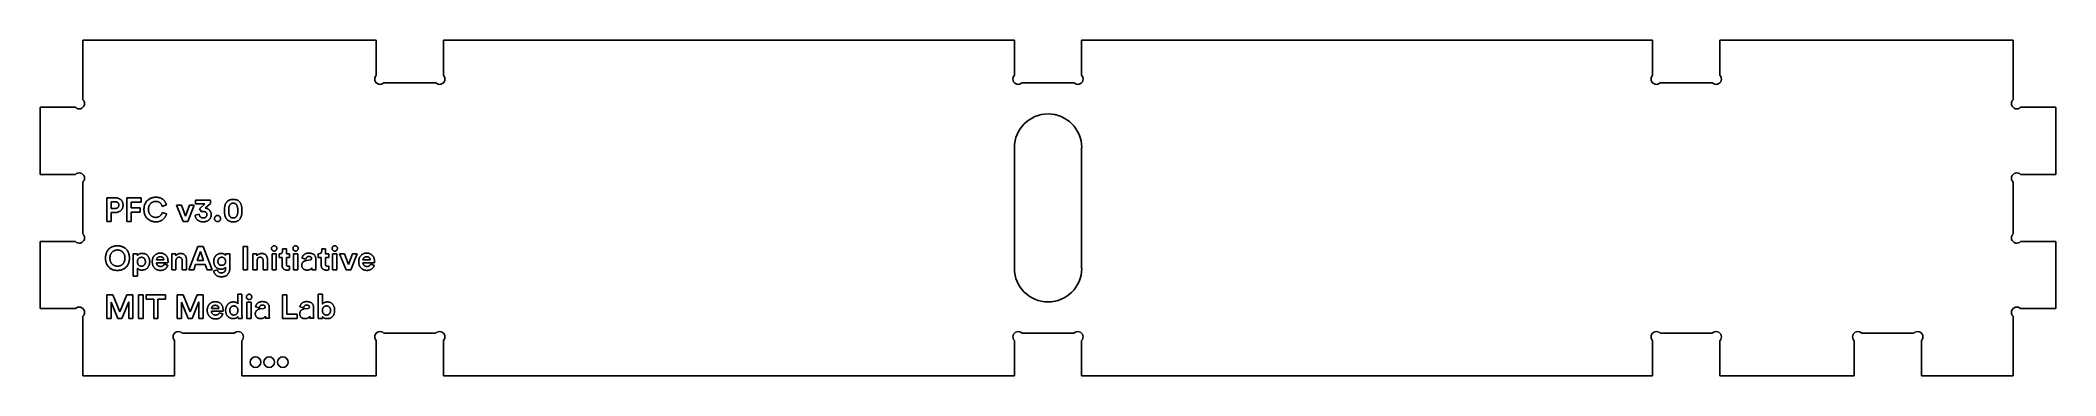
# Model space of a CAD drawing. Header units: inches. Extents: x 0 to 11.8, y 0 to 2.
import ezdxf

# ---------------------------------------------------------------- set-up
doc = ezdxf.new("R2010")
doc.units = ezdxf.units.IN
doc.header["$MEASUREMENT"] = 0

msp = doc.modelspace()

# ---------------------------------------------------------------- linework, layer by layer
at = {"color": 7, "linetype": 'Continuous', "lineweight": 25}
for p, q in [((1.969, 1.969), (0.25, 1.969)), ((0.25, 1.619), (0.25, 1.969)), ((1.969, 1.763), (1.969, 1.969)), ((5.709, 1.969), (2.362, 1.969)), ((2.362, 1.969), (2.362, 1.763)), ((5.709, 1.763), (5.709, 1.969)), ((9.449, 1.969), (6.102, 1.969)), ((6.102, 1.969), (6.102, 1.763)), ((9.449, 1.763), (9.449, 1.969)), ((11.561, 1.969), (9.843, 1.969)), ((9.843, 1.969), (9.843, 1.763)), ((11.561, 1.619), (11.561, 1.969)), ((2.318, 1.719), (2.013, 1.719)), ((6.058, 1.719), (5.753, 1.719)), ((9.798, 1.719), (9.493, 1.719)), ((0, 1.575), (0, 1.181)), ((0, 1.575), (0.206, 1.575)), ((11.811, 1.575), (11.605, 1.575)), ((11.811, 1.181), (11.811, 1.575)), ((5.709, 1.339), (5.709, 0.63)), ((6.102, 0.63), (6.102, 1.339)), ((0.206, 1.181), (0, 1.181)), ((11.605, 1.181), (11.811, 1.181)), ((0.25, 0.832), (0.25, 1.137)), ((11.561, 0.832), (11.561, 1.137)), ((0.441, 1.044), (0.39, 1.044)), ((0.39, 1.044), (0.39, 0.906)), ((0.415, 1.021), (0.438, 1.021)), ((0.415, 0.981), (0.415, 1.021)), ((0.438, 0.981), (0.415, 0.981)), ((0.415, 0.906), (0.415, 0.958)), ((0.415, 0.958), (0.441, 0.958)), ((0.592, 1.044), (0.507, 1.044)), ((0.507, 1.044), (0.507, 0.906)), ((0.532, 0.985), (0.532, 1.019)), ((0.532, 1.019), (0.592, 1.019)), ((0.585, 0.985), (0.532, 0.985)), ((0.532, 0.96), (0.585, 0.96)), ((0.532, 0.906), (0.532, 0.96)), ((0.585, 0.96), (0.585, 0.985)), ((0.592, 1.019), (0.592, 1.044)), ((0.714, 0.994), (0.739, 1.002)), ((0.74, 0.95), (0.715, 0.958)), ((0.827, 1.001), (0.799, 1.001)), ((0.799, 1.001), (0.838, 0.906)), ((0.851, 0.937), (0.827, 1.001)), ((0.874, 1.001), (0.851, 0.937)), ((0.864, 0.906), (0.901, 1.001)), ((0.901, 1.001), (0.874, 1.001)), ((0.931, 0.948), (0.907, 0.943)), ((0.998, 1.031), (0.91, 1.031)), ((0.91, 1.031), (0.91, 1.008)), ((0.91, 1.008), (0.965, 1.008)), ((0.965, 1.008), (0.932, 0.98)), ((0.932, 0.98), (0.944, 0.962)), ((0.967, 0.983), (0.998, 1.01)), ((0.998, 1.01), (0.998, 1.031)), ((1.079, 0.969), (1.079, 0.969)), ((1.104, 0.968), (1.104, 0.969)), ((0.39, 0.906), (0.415, 0.906)), ((0.507, 0.906), (0.532, 0.906)), ((0.676, 0.903), (0.676, 0.903)), ((0.838, 0.906), (0.864, 0.906)), ((1.021, 0.922), (1.021, 0.922)), ((0, 0.787), (0, 0.394)), ((0, 0.787), (0.206, 0.787)), ((0.569, 0.716), (0.544, 0.716)), ((0.544, 0.716), (0.544, 0.584)), ((0.569, 0.704), (0.569, 0.716)), ((0.794, 0.716), (0.77, 0.716)), ((0.77, 0.716), (0.77, 0.621)), ((0.794, 0.704), (0.794, 0.716)), ((0.923, 0.759), (0.871, 0.621)), ((0.919, 0.676), (0.938, 0.729)), ((0.954, 0.759), (0.923, 0.759)), ((0.938, 0.729), (0.957, 0.676)), ((1.007, 0.621), (0.954, 0.759)), ((1.111, 0.716), (1.086, 0.716)), ((1.086, 0.716), (1.086, 0.705)), ((1.111, 0.631), (1.111, 0.716)), ((1.215, 0.759), (1.188, 0.759)), ((1.188, 0.759), (1.188, 0.621)), ((1.215, 0.621), (1.215, 0.759)), ((1.269, 0.716), (1.245, 0.716)), ((1.245, 0.716), (1.245, 0.621)), ((1.269, 0.704), (1.269, 0.716)), ((1.355, 0.747), (1.355, 0.747)), ((1.383, 0.716), (1.358, 0.716)), ((1.358, 0.716), (1.358, 0.621)), ((1.383, 0.621), (1.383, 0.716)), ((1.404, 0.716), (1.4, 0.716)), ((1.4, 0.716), (1.4, 0.693)), ((1.419, 0.745), (1.419, 0.731)), ((1.442, 0.745), (1.419, 0.745)), ((1.442, 0.716), (1.442, 0.745)), ((1.461, 0.716), (1.442, 0.716)), ((1.461, 0.693), (1.461, 0.716)), ((1.481, 0.747), (1.481, 0.747)), ((1.509, 0.716), (1.484, 0.716)), ((1.484, 0.716), (1.484, 0.621)), ((1.509, 0.621), (1.509, 0.716)), ((1.634, 0.716), (1.629, 0.716)), ((1.629, 0.716), (1.629, 0.693)), ((1.649, 0.745), (1.649, 0.731)), ((1.672, 0.745), (1.649, 0.745)), ((1.672, 0.716), (1.672, 0.745)), ((1.691, 0.716), (1.672, 0.716)), ((1.691, 0.693), (1.691, 0.716)), ((1.71, 0.747), (1.71, 0.747)), ((1.738, 0.716), (1.713, 0.716)), ((1.713, 0.716), (1.713, 0.621)), ((1.738, 0.621), (1.738, 0.716)), ((1.783, 0.716), (1.754, 0.716)), ((1.754, 0.716), (1.793, 0.621)), ((1.806, 0.653), (1.783, 0.716)), ((1.829, 0.716), (1.806, 0.653)), ((1.819, 0.621), (1.856, 0.716)), ((1.856, 0.716), (1.829, 0.716)), ((11.811, 0.787), (11.605, 0.787)), ((11.811, 0.394), (11.811, 0.787)), ((0.381, 0.69), (0.381, 0.69)), ((0.408, 0.69), (0.408, 0.69)), ((0.569, 0.584), (0.569, 0.631)), ((0.616, 0.669), (0.616, 0.669)), ((0.68, 0.663), (0.748, 0.663)), ((0.724, 0.68), (0.681, 0.68)), ((0.747, 0.649), (0.726, 0.655)), ((0.77, 0.621), (0.795, 0.621)), ((0.795, 0.621), (0.795, 0.675)), ((0.831, 0.676), (0.831, 0.621)), ((0.831, 0.621), (0.856, 0.621)), ((0.856, 0.621), (0.856, 0.681)), ((0.871, 0.621), (0.899, 0.621)), ((0.899, 0.621), (0.91, 0.652)), ((0.91, 0.652), (0.966, 0.652)), ((0.957, 0.676), (0.919, 0.676)), ((0.966, 0.652), (0.978, 0.621)), ((0.978, 0.621), (1.007, 0.621)), ((1.038, 0.622), (1.016, 0.615)), ((1.086, 0.638), (1.086, 0.63)), ((1.188, 0.621), (1.215, 0.621)), ((1.245, 0.621), (1.27, 0.621)), ((1.27, 0.621), (1.27, 0.675)), ((1.306, 0.676), (1.306, 0.621)), ((1.306, 0.621), (1.331, 0.621)), ((1.331, 0.621), (1.331, 0.681)), ((1.358, 0.621), (1.383, 0.621)), ((1.4, 0.693), (1.417, 0.693)), ((1.417, 0.693), (1.417, 0.649)), ((1.442, 0.653), (1.442, 0.693)), ((1.442, 0.693), (1.461, 0.693)), ((1.461, 0.622), (1.461, 0.643)), ((1.484, 0.621), (1.509, 0.621)), ((1.534, 0.689), (1.556, 0.684)), ((1.582, 0.68), (1.56, 0.677)), ((1.592, 0.621), (1.616, 0.621)), ((1.614, 0.636), (1.614, 0.684)), ((1.629, 0.693), (1.646, 0.693)), ((1.646, 0.693), (1.646, 0.649)), ((1.672, 0.653), (1.672, 0.693)), ((1.672, 0.693), (1.691, 0.693)), ((1.691, 0.622), (1.691, 0.643)), ((1.713, 0.621), (1.738, 0.621)), ((1.793, 0.621), (1.819, 0.621)), ((1.89, 0.663), (1.958, 0.663)), ((1.934, 0.68), (1.891, 0.68)), ((1.957, 0.649), (1.936, 0.655)), ((0.425, 0.474), (0.39, 0.474)), ((0.39, 0.474), (0.39, 0.336)), ((0.467, 0.375), (0.425, 0.474)), ((0.507, 0.474), (0.467, 0.375)), ((0.542, 0.474), (0.507, 0.474)), ((0.542, 0.336), (0.542, 0.474)), ((0.544, 0.584), (0.569, 0.584)), ((0.602, 0.474), (0.575, 0.474)), ((0.575, 0.474), (0.575, 0.336)), ((0.602, 0.336), (0.602, 0.474)), ((0.733, 0.474), (0.621, 0.474)), ((0.621, 0.474), (0.621, 0.449)), ((0.733, 0.449), (0.733, 0.474)), ((0.837, 0.474), (0.803, 0.474)), ((0.803, 0.474), (0.803, 0.336)), ((0.879, 0.375), (0.837, 0.474)), ((0.92, 0.474), (0.879, 0.375)), ((0.955, 0.474), (0.92, 0.474)), ((0.955, 0.336), (0.955, 0.474)), ((1.158, 0.478), (1.158, 0.421)), ((1.182, 0.478), (1.158, 0.478)), ((1.182, 0.353), (1.182, 0.478)), ((1.444, 0.474), (1.419, 0.474)), ((1.419, 0.474), (1.419, 0.336)), ((1.444, 0.361), (1.444, 0.474)), ((1.654, 0.478), (1.629, 0.478)), ((1.629, 0.478), (1.629, 0.336)), ((1.654, 0.42), (1.654, 0.478)), ((0.206, 0.394), (0, 0.394)), ((0.415, 0.336), (0.415, 0.432)), ((0.415, 0.432), (0.455, 0.336)), ((0.478, 0.336), (0.518, 0.433)), ((0.518, 0.433), (0.518, 0.336)), ((0.621, 0.449), (0.665, 0.449)), ((0.665, 0.449), (0.665, 0.336)), ((0.689, 0.336), (0.689, 0.449)), ((0.689, 0.449), (0.733, 0.449)), ((0.827, 0.336), (0.827, 0.432)), ((0.827, 0.432), (0.867, 0.336)), ((0.89, 0.336), (0.93, 0.433)), ((0.93, 0.433), (0.93, 0.336)), ((1.003, 0.378), (1.071, 0.378)), ((1.046, 0.395), (1.004, 0.395)), ((1.07, 0.364), (1.049, 0.37)), ((1.111, 0.383), (1.111, 0.383)), ((1.208, 0.462), (1.208, 0.462)), ((1.236, 0.431), (1.211, 0.431)), ((1.211, 0.431), (1.211, 0.336)), ((1.236, 0.336), (1.236, 0.431)), ((1.262, 0.404), (1.284, 0.399)), ((1.31, 0.395), (1.287, 0.392)), ((1.342, 0.351), (1.342, 0.399)), ((1.505, 0.361), (1.444, 0.361)), ((1.505, 0.336), (1.505, 0.361)), ((1.521, 0.404), (1.544, 0.399)), ((1.57, 0.395), (1.547, 0.392)), ((1.602, 0.351), (1.602, 0.399)), ((1.701, 0.383), (1.701, 0.383)), ((11.605, 0.394), (11.811, 0.394)), ((0.25, 0), (0.25, 0.35)), ((0.39, 0.336), (0.415, 0.336)), ((0.455, 0.336), (0.478, 0.336)), ((0.518, 0.336), (0.542, 0.336)), ((0.575, 0.336), (0.602, 0.336)), ((0.665, 0.336), (0.689, 0.336)), ((0.803, 0.336), (0.827, 0.336)), ((1.137, 0.25), (0.832, 0.25)), ((0.867, 0.336), (0.89, 0.336)), ((0.93, 0.336), (0.955, 0.336)), ((1.159, 0.336), (1.183, 0.336)), ((1.211, 0.336), (1.236, 0.336)), ((1.32, 0.337), (1.343, 0.337)), ((1.419, 0.336), (1.505, 0.336)), ((1.58, 0.337), (1.603, 0.337)), ((1.629, 0.336), (1.653, 0.336)), ((1.653, 0.336), (1.653, 0.347)), ((2.318, 0.25), (2.013, 0.25)), ((6.058, 0.25), (5.753, 0.25)), ((9.798, 0.25), (9.493, 0.25)), ((10.979, 0.25), (10.674, 0.25)), ((11.561, 0), (11.561, 0.35)), ((0.787, 0.206), (0.787, 0)), ((1.181, 0), (1.181, 0.206)), ((1.969, 0.206), (1.969, 0)), ((2.362, 0), (2.362, 0.206)), ((5.709, 0.206), (5.709, 0)), ((6.102, 0), (6.102, 0.206)), ((9.449, 0.206), (9.449, 0)), ((9.843, 0), (9.843, 0.206)), ((10.63, 0.206), (10.63, 0)), ((11.024, 0), (11.024, 0.206)), ((0.25, 0), (0.787, 0)), ((1.181, 0), (1.969, 0)), ((2.362, 0), (5.709, 0)), ((6.102, 0), (9.449, 0)), ((9.843, 0), (10.63, 0)), ((11.024, 0), (11.561, 0))]:
    msp.add_line(p, q, dxfattribs=at)
for centre in [(1.261, 0.08), (1.341, 0.08), (1.421, 0.08)]:
    msp.add_circle(centre, 0.0312, dxfattribs=at)
for centre, radius, start, end in [((1.991, 1.741), 0.0312, 134.7488, 315.2512), ((2.34, 1.741), 0.0312, 224.7488, 45.2512), ((5.731, 1.741), 0.0312, 134.7488, 315.2512), ((6.08, 1.741), 0.0312, 224.7488, 45.2512), ((9.471, 1.741), 0.0312, 134.7488, 315.2512), ((9.821, 1.741), 0.0313, 224.7488, 45.2512), ((0.228, 1.597), 0.0312, 224.7488, 45.2512), ((5.906, 1.339), 0.197, 0, 180), ((11.583, 1.597), 0.0312, 134.7488, 315.2512), ((0.228, 1.159), 0.0312, 314.7488, 135.2512), ((11.583, 1.159), 0.0313, 44.7488, 225.2512), ((0.228, 0.809), 0.0312, 224.7488, 45.2512), ((11.583, 0.809), 0.0312, 134.7488, 315.2512), ((5.906, 0.63), 0.197, 180, 0), ((0.228, 0.372), 0.0312, 314.7488, 135.2512), ((11.583, 0.372), 0.0313, 44.7488, 225.2512), ((0.809, 0.228), 0.0312, 44.7488, 225.2512), ((1.159, 0.228), 0.0312, 314.7488, 135.2512), ((1.991, 0.228), 0.0312, 44.7488, 225.2512), ((2.34, 0.228), 0.0312, 314.7488, 135.2512), ((5.731, 0.228), 0.0312, 44.7488, 225.2512), ((6.08, 0.228), 0.0312, 314.7488, 135.2512), ((9.471, 0.228), 0.0313, 44.7488, 225.2512), ((9.821, 0.228), 0.0313, 314.7488, 135.2512), ((10.652, 0.228), 0.0313, 44.7488, 225.2512), ((11.002, 0.228), 0.0313, 314.7488, 135.2512)]:
    msp.add_arc(centre, radius, start, end, dxfattribs=at)
for points, knots in [([(0.438, 1.021), (0.438, 1.021), (0.44, 1.021), (0.443, 1.021), (0.445, 1.02), (0.447, 1.02), (0.449, 1.019), (0.451, 1.018), (0.453, 1.017), (0.454, 1.016), (0.456, 1.014), (0.457, 1.013), (0.458, 1.011), (0.459, 1.009), (0.459, 1.008), (0.46, 1.006), (0.46, 1.003), (0.46, 1.002), (0.46, 1.001)], [0, 0, 0, 0, 0.075303, 0.147915, 0.215536, 0.281051, 0.343404, 0.404711, 0.46301, 0.52147, 0.579514, 0.636177, 0.69265, 0.749928, 0.808854, 0.869581, 0.933429, 1, 1, 1, 1]), ([(0.46, 1.001), (0.46, 1), (0.46, 0.999), (0.46, 0.997), (0.459, 0.995), (0.459, 0.993), (0.458, 0.991), (0.457, 0.99), (0.456, 0.988), (0.454, 0.987), (0.453, 0.985), (0.451, 0.984), (0.449, 0.983), (0.447, 0.983), (0.445, 0.982), (0.443, 0.982), (0.44, 0.981), (0.438, 0.981), (0.438, 0.981)], [0, 0, 0, 0, 0.065286, 0.12785, 0.188106, 0.245792, 0.303383, 0.360165, 0.416495, 0.474856, 0.533635, 0.592699, 0.654341, 0.717035, 0.782908, 0.850898, 0.923996, 1, 1, 1, 1]), ([(0.485, 1.001), (0.485, 1.003), (0.485, 1.006), (0.484, 1.01), (0.483, 1.015), (0.482, 1.018), (0.481, 1.022), (0.478, 1.026), (0.476, 1.029), (0.473, 1.032), (0.47, 1.035), (0.467, 1.037), (0.463, 1.039), (0.459, 1.041), (0.455, 1.042), (0.451, 1.043), (0.446, 1.044), (0.443, 1.044), (0.441, 1.044)], [0, 0, 0, 0, 0.067496, 0.131773, 0.193841, 0.254076, 0.313004, 0.371237, 0.429403, 0.488359, 0.547315, 0.606377, 0.666375, 0.727702, 0.791154, 0.857188, 0.926806, 1, 1, 1, 1]), ([(0.441, 0.958), (0.443, 0.958), (0.446, 0.958), (0.451, 0.959), (0.455, 0.96), (0.459, 0.961), (0.463, 0.963), (0.467, 0.965), (0.47, 0.968), (0.473, 0.97), (0.476, 0.973), (0.478, 0.977), (0.481, 0.98), (0.482, 0.984), (0.483, 0.988), (0.484, 0.992), (0.485, 0.997), (0.485, 1), (0.485, 1.001)], [0, 0, 0, 0, 0.07271, 0.141918, 0.20765, 0.270852, 0.331976, 0.39182, 0.450771, 0.509651, 0.568561, 0.626712, 0.685303, 0.744255, 0.804903, 0.867394, 0.932095, 1, 1, 1, 1]), ([(0.676, 1.048), (0.674, 1.048), (0.669, 1.047), (0.662, 1.046), (0.656, 1.045), (0.65, 1.043), (0.644, 1.04), (0.638, 1.037), (0.633, 1.033), (0.628, 1.029), (0.623, 1.024), (0.619, 1.018), (0.616, 1.012), (0.613, 1.006), (0.61, 0.999), (0.609, 0.992), (0.608, 0.984), (0.607, 0.978), (0.607, 0.976)], [0, 0, 0, 0, 0.06268, 0.123332, 0.182781, 0.241211, 0.299152, 0.357618, 0.416707, 0.477295, 0.538297, 0.598981, 0.660505, 0.723066, 0.787775, 0.855098, 0.925703, 1, 1, 1, 1]), ([(0.607, 0.976), (0.607, 0.973), (0.608, 0.968), (0.609, 0.96), (0.61, 0.952), (0.613, 0.945), (0.615, 0.939), (0.619, 0.933), (0.623, 0.927), (0.627, 0.922), (0.632, 0.918), (0.638, 0.914), (0.643, 0.911), (0.649, 0.908), (0.656, 0.906), (0.662, 0.904), (0.669, 0.903), (0.674, 0.903), (0.676, 0.903)], [0, 0, 0, 0, 0.073505, 0.143548, 0.210597, 0.275023, 0.337182, 0.398243, 0.458797, 0.519371, 0.579445, 0.638153, 0.696473, 0.754693, 0.813615, 0.873951, 0.935727, 1, 1, 1, 1]), ([(0.634, 0.976), (0.634, 0.978), (0.634, 0.981), (0.635, 0.987), (0.636, 0.992), (0.637, 0.996), (0.639, 1.001), (0.642, 1.005), (0.644, 1.008), (0.647, 1.011), (0.65, 1.014), (0.654, 1.016), (0.657, 1.018), (0.661, 1.02), (0.664, 1.021), (0.668, 1.022), (0.672, 1.023), (0.675, 1.023), (0.676, 1.023)], [0, 0, 0, 0, 0.082048, 0.159085, 0.231642, 0.300575, 0.365765, 0.428866, 0.490498, 0.551204, 0.610718, 0.668339, 0.724521, 0.779752, 0.834172, 0.888671, 0.943777, 1, 1, 1, 1]), ([(0.676, 0.929), (0.675, 0.929), (0.672, 0.929), (0.668, 0.93), (0.664, 0.931), (0.66, 0.932), (0.657, 0.934), (0.653, 0.936), (0.65, 0.938), (0.647, 0.941), (0.644, 0.944), (0.641, 0.948), (0.639, 0.952), (0.637, 0.956), (0.636, 0.96), (0.635, 0.965), (0.634, 0.97), (0.634, 0.974), (0.634, 0.976)], [0, 0, 0, 0, 0.059603, 0.117756, 0.17494, 0.231679, 0.288149, 0.345262, 0.403539, 0.463729, 0.524394, 0.585444, 0.647673, 0.712038, 0.778438, 0.848354, 0.922058, 1, 1, 1, 1]), ([(0.739, 1.002), (0.739, 1.004), (0.738, 1.007), (0.736, 1.011), (0.734, 1.015), (0.732, 1.019), (0.73, 1.023), (0.727, 1.027), (0.723, 1.03), (0.72, 1.034), (0.716, 1.037), (0.711, 1.04), (0.706, 1.042), (0.701, 1.044), (0.695, 1.045), (0.689, 1.047), (0.683, 1.047), (0.678, 1.048), (0.676, 1.048)], [0, 0, 0, 0, 0.0537986, 0.1069638, 0.1605343, 0.214724, 0.2696678, 0.3256552, 0.3834672, 0.4429208, 0.5037575, 0.5660439, 0.6301776, 0.6967649, 0.7665809, 0.8402897, 0.9178487, 1, 1, 1, 1]), ([(0.676, 1.023), (0.677, 1.023), (0.68, 1.023), (0.684, 1.022), (0.688, 1.021), (0.692, 1.02), (0.695, 1.019), (0.698, 1.017), (0.7, 1.016), (0.703, 1.014), (0.705, 1.011), (0.707, 1.009), (0.708, 1.007), (0.71, 1.005), (0.711, 1.002), (0.712, 1), (0.713, 0.997), (0.714, 0.995), (0.714, 0.994)], [0, 0, 0, 0, 0.083568, 0.162155, 0.236688, 0.306568, 0.373597, 0.437492, 0.499498, 0.559822, 0.619202, 0.676452, 0.732616, 0.787524, 0.841184, 0.894167, 0.947102, 1, 1, 1, 1]), ([(0.715, 0.958), (0.715, 0.957), (0.714, 0.955), (0.713, 0.953), (0.712, 0.95), (0.711, 0.948), (0.709, 0.946), (0.707, 0.943), (0.705, 0.941), (0.703, 0.939), (0.701, 0.936), (0.698, 0.935), (0.695, 0.933), (0.692, 0.932), (0.688, 0.931), (0.685, 0.93), (0.681, 0.929), (0.678, 0.929), (0.676, 0.929)], [0, 0, 0, 0, 0.05218, 0.104249, 0.157314, 0.211154, 0.266338, 0.32328, 0.381766, 0.442776, 0.504712, 0.567226, 0.631647, 0.697933, 0.767864, 0.841151, 0.918401, 1, 1, 1, 1]), ([(0.676, 0.903), (0.679, 0.903), (0.683, 0.903), (0.69, 0.904), (0.696, 0.905), (0.702, 0.907), (0.707, 0.909), (0.712, 0.912), (0.717, 0.915), (0.721, 0.918), (0.724, 0.922), (0.728, 0.926), (0.731, 0.93), (0.733, 0.934), (0.736, 0.938), (0.737, 0.942), (0.739, 0.946), (0.74, 0.949), (0.74, 0.95)], [0, 0, 0, 0, 0.081346, 0.158829, 0.232366, 0.302375, 0.36939, 0.434018, 0.497119, 0.559524, 0.620314, 0.679141, 0.735824, 0.791038, 0.844441, 0.896816, 0.948622, 1, 1, 1, 1]), ([(0.955, 0.926), (0.954, 0.926), (0.952, 0.926), (0.95, 0.926), (0.948, 0.927), (0.946, 0.927), (0.944, 0.928), (0.942, 0.929), (0.94, 0.931), (0.938, 0.932), (0.937, 0.934), (0.935, 0.935), (0.934, 0.937), (0.933, 0.939), (0.933, 0.941), (0.932, 0.943), (0.932, 0.946), (0.931, 0.947), (0.931, 0.948)], [0, 0, 0, 0, 0.069567, 0.136456, 0.2004506, 0.2621483, 0.3236384, 0.3837511, 0.4435387, 0.5038133, 0.564556, 0.6241804, 0.6837435, 0.7437751, 0.8052503, 0.8675375, 0.932594, 1, 1, 1, 1]), ([(0.944, 0.962), (0.945, 0.962), (0.946, 0.963), (0.949, 0.963), (0.952, 0.964), (0.954, 0.964), (0.956, 0.964)], [0, 0, 0, 0, 0.18925, 0.418955, 0.687783, 1, 1, 1, 1]), ([(0.956, 0.964), (0.957, 0.964), (0.96, 0.963), (0.964, 0.963), (0.968, 0.961), (0.97, 0.959), (0.972, 0.957), (0.973, 0.956), (0.974, 0.955), (0.975, 0.953), (0.976, 0.951), (0.976, 0.949), (0.976, 0.947), (0.976, 0.946), (0.976, 0.945)], [0, 0, 0, 0, 0.140847, 0.270481, 0.391921, 0.510021, 0.568747, 0.626427, 0.684012, 0.742083, 0.802155, 0.864927, 0.931011, 1, 1, 1, 1]), ([(1.001, 0.944), (1.001, 0.946), (1.001, 0.949), (1.001, 0.953), (1, 0.957), (0.999, 0.96), (0.997, 0.964), (0.995, 0.967), (0.993, 0.97), (0.991, 0.972), (0.988, 0.975), (0.986, 0.977), (0.983, 0.978), (0.98, 0.98), (0.977, 0.981), (0.974, 0.982), (0.97, 0.983), (0.968, 0.983), (0.967, 0.983)], [0, 0, 0, 0, 0.074716, 0.14559, 0.213484, 0.279007, 0.342571, 0.404552, 0.466097, 0.527229, 0.587934, 0.647323, 0.705613, 0.762952, 0.820983, 0.879308, 0.938782, 1, 1, 1, 1]), ([(1.089, 1.015), (1.088, 1.013), (1.086, 1.01), (1.084, 1.004), (1.082, 0.999), (1.081, 0.993), (1.08, 0.987), (1.079, 0.981), (1.079, 0.975), (1.079, 0.971), (1.079, 0.969)], [0, 0, 0, 0, 0.121021, 0.242249, 0.364784, 0.48915, 0.614904, 0.741583, 0.870028, 1, 1, 1, 1]), ([(1.079, 0.969), (1.079, 0.967), (1.079, 0.963), (1.079, 0.957), (1.08, 0.951), (1.081, 0.945), (1.082, 0.939), (1.084, 0.934), (1.086, 0.928), (1.088, 0.925), (1.089, 0.923)], [0, 0, 0, 0, 0.130485, 0.258857, 0.385464, 0.511146, 0.635441, 0.757345, 0.879048, 1, 1, 1, 1]), ([(1.13, 1.035), (1.129, 1.035), (1.127, 1.035), (1.123, 1.034), (1.12, 1.034), (1.116, 1.033), (1.113, 1.033), (1.11, 1.032), (1.108, 1.031), (1.104, 1.029), (1.1, 1.026), (1.096, 1.023), (1.092, 1.019), (1.09, 1.016), (1.089, 1.015)], [0, 0, 0, 0, 0.077623, 0.15201, 0.223828, 0.29276, 0.359188, 0.423644, 0.486223, 0.546818, 0.664295, 0.777962, 0.888935, 1, 1, 1, 1]), ([(1.104, 0.969), (1.104, 0.971), (1.104, 0.974), (1.104, 0.979), (1.104, 0.983), (1.105, 0.987), (1.106, 0.991), (1.107, 0.995), (1.109, 0.998), (1.11, 1.001), (1.111, 1.002)], [0, 0, 0, 0, 0.148488, 0.288969, 0.422705, 0.549246, 0.669293, 0.784339, 0.894067, 1, 1, 1, 1]), ([(1.111, 0.936), (1.11, 0.937), (1.109, 0.939), (1.107, 0.943), (1.106, 0.946), (1.105, 0.95), (1.104, 0.955), (1.104, 0.959), (1.104, 0.964), (1.104, 0.967), (1.104, 0.968)], [0, 0, 0, 0, 0.107085, 0.218008, 0.334304, 0.455658, 0.583575, 0.718766, 0.861608, 1, 1, 1, 1]), ([(1.111, 1.002), (1.111, 1.002), (1.112, 1.004), (1.114, 1.006), (1.116, 1.008), (1.118, 1.009), (1.121, 1.011), (1.124, 1.012), (1.127, 1.012), (1.129, 1.012), (1.13, 1.012)], [0, 0, 0, 0, 0.119445, 0.236408, 0.352758, 0.471169, 0.592447, 0.719578, 0.854675, 1, 1, 1, 1]), ([(1.172, 1.015), (1.171, 1.016), (1.169, 1.019), (1.165, 1.023), (1.161, 1.026), (1.157, 1.029), (1.153, 1.031), (1.151, 1.032), (1.148, 1.033), (1.145, 1.033), (1.141, 1.034), (1.138, 1.034), (1.134, 1.035), (1.132, 1.035), (1.13, 1.035)], [0, 0, 0, 0, 0.110654, 0.221093, 0.334582, 0.451849, 0.51259, 0.575321, 0.639379, 0.70653, 0.775628, 0.847045, 0.92219, 1, 1, 1, 1]), ([(1.13, 1.012), (1.132, 1.012), (1.134, 1.012), (1.137, 1.012), (1.14, 1.011), (1.142, 1.009), (1.145, 1.008), (1.147, 1.006), (1.149, 1.004), (1.15, 1.002), (1.15, 1.002)], [0, 0, 0, 0, 0.148425, 0.285365, 0.411981, 0.531703, 0.648711, 0.764732, 0.880654, 1, 1, 1, 1]), ([(1.15, 1.002), (1.151, 1.001), (1.152, 0.998), (1.154, 0.995), (1.155, 0.991), (1.156, 0.987), (1.157, 0.983), (1.157, 0.979), (1.157, 0.974), (1.157, 0.971), (1.157, 0.969)], [0, 0, 0, 0, 0.1065033, 0.216669, 0.331742, 0.4517446, 0.5781685, 0.7116251, 0.8518129, 1, 1, 1, 1]), ([(1.157, 0.969), (1.157, 0.967), (1.157, 0.964), (1.157, 0.959), (1.157, 0.955), (1.156, 0.95), (1.155, 0.946), (1.154, 0.943), (1.152, 0.939), (1.151, 0.937), (1.15, 0.936)], [0, 0, 0, 0, 0.1480654, 0.2889592, 0.4223063, 0.5486263, 0.6685304, 0.7835089, 0.8935842, 1, 1, 1, 1]), ([(1.182, 0.969), (1.182, 0.971), (1.182, 0.975), (1.182, 0.981), (1.181, 0.987), (1.18, 0.993), (1.179, 0.999), (1.177, 1.004), (1.175, 1.01), (1.173, 1.013), (1.172, 1.015)], [0, 0, 0, 0, 0.129831, 0.258185, 0.384736, 0.510563, 0.635076, 0.757487, 0.878824, 1, 1, 1, 1]), ([(1.172, 0.923), (1.173, 0.925), (1.175, 0.928), (1.177, 0.934), (1.179, 0.939), (1.18, 0.945), (1.181, 0.951), (1.182, 0.957), (1.182, 0.963), (1.182, 0.967), (1.182, 0.969)], [0, 0, 0, 0, 0.121107, 0.242916, 0.364698, 0.48914, 0.614895, 0.741373, 0.869654, 1, 1, 1, 1]), ([(0.907, 0.943), (0.907, 0.942), (0.907, 0.939), (0.908, 0.935), (0.909, 0.931), (0.911, 0.928), (0.912, 0.924), (0.915, 0.921), (0.917, 0.918), (0.92, 0.915), (0.923, 0.912), (0.927, 0.91), (0.931, 0.908), (0.935, 0.906), (0.94, 0.905), (0.944, 0.904), (0.949, 0.903), (0.953, 0.903), (0.955, 0.903)], [0, 0, 0, 0, 0.058777, 0.116079, 0.172666, 0.228806, 0.2847, 0.342148, 0.400554, 0.460394, 0.521586, 0.583167, 0.645721, 0.710448, 0.777761, 0.848179, 0.922102, 1, 1, 1, 1]), ([(0.976, 0.945), (0.976, 0.944), (0.976, 0.941), (0.975, 0.937), (0.973, 0.934), (0.971, 0.932), (0.969, 0.93), (0.968, 0.929), (0.966, 0.928), (0.964, 0.927), (0.962, 0.927), (0.96, 0.926), (0.957, 0.926), (0.956, 0.926), (0.955, 0.926)], [0, 0, 0, 0, 0.120648, 0.235129, 0.348033, 0.46559, 0.526196, 0.586556, 0.649141, 0.712649, 0.77932, 0.849106, 0.923018, 1, 1, 1, 1]), ([(0.955, 0.903), (0.957, 0.903), (0.96, 0.903), (0.965, 0.904), (0.97, 0.905), (0.975, 0.906), (0.979, 0.908), (0.983, 0.91), (0.986, 0.912), (0.989, 0.915), (0.992, 0.918), (0.995, 0.922), (0.997, 0.925), (0.998, 0.929), (1, 0.932), (1.001, 0.936), (1.001, 0.94), (1.001, 0.943), (1.001, 0.944)], [0, 0, 0, 0, 0.078435, 0.153024, 0.223319, 0.290797, 0.355065, 0.417313, 0.478623, 0.539149, 0.598843, 0.656539, 0.713344, 0.769637, 0.825866, 0.882653, 0.940401, 1, 1, 1, 1]), ([(1.039, 0.94), (1.037, 0.94), (1.035, 0.94), (1.032, 0.939), (1.029, 0.937), (1.026, 0.935), (1.024, 0.932), (1.022, 0.929), (1.021, 0.926), (1.021, 0.923), (1.021, 0.922)], [0, 0, 0, 0, 0.128947, 0.252489, 0.373549, 0.498243, 0.623077, 0.74454, 0.869046, 1, 1, 1, 1]), ([(1.021, 0.922), (1.021, 0.921), (1.021, 0.919), (1.022, 0.915), (1.024, 0.912), (1.026, 0.91), (1.029, 0.907), (1.032, 0.906), (1.035, 0.905), (1.037, 0.905), (1.039, 0.904)], [0, 0, 0, 0, 0.1308209, 0.2552192, 0.3774656, 0.5021903, 0.6267764, 0.747731, 0.8711651, 1, 1, 1, 1]), ([(1.056, 0.922), (1.056, 0.923), (1.056, 0.926), (1.055, 0.929), (1.054, 0.932), (1.051, 0.935), (1.049, 0.937), (1.046, 0.939), (1.042, 0.94), (1.04, 0.94), (1.039, 0.94)], [0, 0, 0, 0, 0.1301228, 0.2538396, 0.3745322, 0.4992084, 0.623112, 0.7451634, 0.8688801, 1, 1, 1, 1]), ([(1.039, 0.904), (1.04, 0.905), (1.042, 0.905), (1.046, 0.906), (1.049, 0.907), (1.051, 0.91), (1.054, 0.912), (1.055, 0.915), (1.056, 0.919), (1.056, 0.921), (1.056, 0.922)], [0, 0, 0, 0, 0.131004, 0.254611, 0.376555, 0.500349, 0.624915, 0.746385, 0.869992, 1, 1, 1, 1]), ([(1.089, 0.923), (1.09, 0.922), (1.092, 0.919), (1.096, 0.915), (1.1, 0.911), (1.104, 0.909), (1.108, 0.907), (1.11, 0.906), (1.113, 0.905), (1.116, 0.904), (1.12, 0.904), (1.123, 0.903), (1.127, 0.903), (1.129, 0.903), (1.13, 0.903)], [0, 0, 0, 0, 0.111052, 0.222011, 0.335664, 0.453431, 0.514018, 0.576373, 0.640999, 0.707275, 0.776199, 0.848009, 0.922387, 1, 1, 1, 1]), ([(1.13, 0.926), (1.129, 0.926), (1.127, 0.926), (1.124, 0.926), (1.121, 0.927), (1.118, 0.928), (1.116, 0.93), (1.114, 0.932), (1.112, 0.934), (1.111, 0.935), (1.111, 0.936)], [0, 0, 0, 0, 0.145346, 0.280667, 0.407466, 0.528762, 0.64719, 0.763557, 0.880537, 1, 1, 1, 1]), ([(1.15, 0.936), (1.15, 0.935), (1.149, 0.934), (1.147, 0.932), (1.145, 0.93), (1.142, 0.928), (1.14, 0.927), (1.137, 0.926), (1.134, 0.926), (1.132, 0.926), (1.13, 0.926)], [0, 0, 0, 0, 0.119364, 0.235304, 0.351343, 0.468368, 0.588109, 0.714389, 0.851552, 1, 1, 1, 1]), ([(1.13, 0.903), (1.132, 0.903), (1.134, 0.903), (1.138, 0.903), (1.141, 0.904), (1.145, 0.904), (1.148, 0.905), (1.151, 0.906), (1.153, 0.907), (1.157, 0.909), (1.161, 0.911), (1.165, 0.915), (1.169, 0.919), (1.171, 0.922), (1.172, 0.923)], [0, 0, 0, 0, 0.0778, 0.152936, 0.224344, 0.293434, 0.360432, 0.424664, 0.487169, 0.547902, 0.66546, 0.778935, 0.88936, 1, 1, 1, 1]), ([(0.452, 0.763), (0.45, 0.763), (0.445, 0.762), (0.438, 0.762), (0.431, 0.76), (0.425, 0.758), (0.419, 0.755), (0.413, 0.752), (0.407, 0.748), (0.402, 0.744), (0.398, 0.739), (0.393, 0.733), (0.39, 0.727), (0.387, 0.721), (0.385, 0.714), (0.383, 0.706), (0.382, 0.698), (0.381, 0.693), (0.381, 0.69)], [0, 0, 0, 0, 0.063652, 0.125065, 0.18497, 0.24381, 0.302064, 0.360327, 0.418918, 0.478875, 0.539186, 0.599321, 0.660311, 0.722519, 0.787204, 0.854516, 0.925441, 1, 1, 1, 1]), ([(0.408, 0.69), (0.408, 0.692), (0.408, 0.696), (0.409, 0.701), (0.41, 0.707), (0.412, 0.711), (0.414, 0.716), (0.416, 0.719), (0.419, 0.723), (0.422, 0.726), (0.425, 0.729), (0.429, 0.731), (0.432, 0.733), (0.436, 0.735), (0.44, 0.736), (0.444, 0.737), (0.448, 0.738), (0.451, 0.738), (0.452, 0.738)], [0, 0, 0, 0, 0.080419, 0.15636, 0.227952, 0.295778, 0.360876, 0.423131, 0.484472, 0.545031, 0.604499, 0.662493, 0.71881, 0.774938, 0.830199, 0.886061, 0.942475, 1, 1, 1, 1]), ([(0.523, 0.69), (0.523, 0.693), (0.522, 0.698), (0.521, 0.706), (0.52, 0.714), (0.517, 0.721), (0.514, 0.727), (0.511, 0.733), (0.507, 0.739), (0.502, 0.744), (0.497, 0.748), (0.491, 0.752), (0.485, 0.755), (0.479, 0.758), (0.473, 0.76), (0.466, 0.762), (0.459, 0.762), (0.454, 0.763), (0.452, 0.763)], [0, 0, 0, 0, 0.074452, 0.145275, 0.212435, 0.277027, 0.339247, 0.400149, 0.460198, 0.520422, 0.580294, 0.639002, 0.697182, 0.755576, 0.814566, 0.874625, 0.936194, 1, 1, 1, 1]), ([(0.452, 0.738), (0.453, 0.738), (0.456, 0.738), (0.46, 0.737), (0.464, 0.736), (0.468, 0.735), (0.472, 0.733), (0.475, 0.731), (0.479, 0.729), (0.482, 0.726), (0.485, 0.723), (0.488, 0.719), (0.49, 0.716), (0.492, 0.711), (0.494, 0.707), (0.495, 0.701), (0.496, 0.696), (0.496, 0.692), (0.496, 0.69)], [0, 0, 0, 0, 0.058133, 0.114771, 0.170477, 0.226314, 0.281934, 0.338764, 0.396596, 0.455899, 0.516558, 0.577494, 0.639772, 0.704688, 0.772325, 0.843717, 0.919446, 1, 1, 1, 1]), ([(0.598, 0.718), (0.596, 0.718), (0.593, 0.718), (0.588, 0.717), (0.583, 0.716), (0.579, 0.714), (0.576, 0.712), (0.573, 0.71), (0.57, 0.707), (0.569, 0.705), (0.569, 0.704)], [0, 0, 0, 0, 0.154664, 0.299409, 0.434906, 0.564215, 0.684726, 0.796567, 0.900454, 1, 1, 1, 1]), ([(0.641, 0.669), (0.641, 0.671), (0.641, 0.674), (0.64, 0.679), (0.639, 0.684), (0.638, 0.688), (0.637, 0.692), (0.635, 0.696), (0.632, 0.7), (0.63, 0.704), (0.627, 0.707), (0.624, 0.71), (0.62, 0.712), (0.616, 0.714), (0.612, 0.716), (0.607, 0.717), (0.603, 0.718), (0.599, 0.718), (0.598, 0.718)], [0, 0, 0, 0, 0.070583, 0.138115, 0.202943, 0.266209, 0.327743, 0.387934, 0.447631, 0.507564, 0.566654, 0.625044, 0.683308, 0.742476, 0.802672, 0.865274, 0.930841, 1, 1, 1, 1]), ([(0.702, 0.719), (0.7, 0.719), (0.697, 0.719), (0.693, 0.719), (0.689, 0.718), (0.684, 0.716), (0.68, 0.714), (0.677, 0.712), (0.673, 0.709), (0.67, 0.706), (0.666, 0.702), (0.664, 0.699), (0.661, 0.695), (0.659, 0.69), (0.658, 0.685), (0.657, 0.68), (0.656, 0.675), (0.656, 0.672), (0.656, 0.67)], [0, 0, 0, 0, 0.061487, 0.12094, 0.179676, 0.237577, 0.295789, 0.354381, 0.414056, 0.475562, 0.537589, 0.599268, 0.661412, 0.72448, 0.789604, 0.856779, 0.926636, 1, 1, 1, 1]), ([(0.749, 0.67), (0.749, 0.672), (0.748, 0.676), (0.748, 0.681), (0.747, 0.686), (0.746, 0.691), (0.744, 0.695), (0.742, 0.699), (0.739, 0.703), (0.736, 0.706), (0.733, 0.709), (0.73, 0.712), (0.726, 0.714), (0.722, 0.716), (0.717, 0.718), (0.712, 0.719), (0.707, 0.719), (0.704, 0.719), (0.702, 0.719)], [0, 0, 0, 0, 0.072853, 0.141688, 0.207689, 0.270549, 0.331616, 0.390683, 0.448716, 0.506606, 0.56405, 0.621482, 0.6792, 0.738144, 0.799225, 0.862946, 0.929689, 1, 1, 1, 1]), ([(0.822, 0.718), (0.821, 0.718), (0.818, 0.718), (0.814, 0.717), (0.811, 0.716), (0.807, 0.714), (0.803, 0.713), (0.8, 0.71), (0.797, 0.707), (0.795, 0.705), (0.794, 0.704)], [0, 0, 0, 0, 0.122902, 0.245405, 0.369105, 0.495204, 0.621544, 0.746016, 0.871058, 1, 1, 1, 1]), ([(0.856, 0.681), (0.856, 0.682), (0.856, 0.684), (0.856, 0.688), (0.855, 0.692), (0.854, 0.695), (0.853, 0.698), (0.852, 0.701), (0.85, 0.704), (0.848, 0.707), (0.846, 0.709), (0.843, 0.712), (0.841, 0.713), (0.837, 0.715), (0.834, 0.716), (0.83, 0.717), (0.827, 0.718), (0.824, 0.718), (0.822, 0.718)], [0, 0, 0, 0, 0.0678227, 0.1337552, 0.1968618, 0.2586134, 0.3183859, 0.3771045, 0.435242, 0.4935717, 0.5519181, 0.6092863, 0.6677182, 0.7277346, 0.7906268, 0.856085, 0.9258597, 1, 1, 1, 1]), ([(1.059, 0.718), (1.058, 0.718), (1.054, 0.717), (1.05, 0.717), (1.046, 0.716), (1.042, 0.714), (1.038, 0.712), (1.034, 0.71), (1.031, 0.707), (1.028, 0.704), (1.025, 0.7), (1.023, 0.697), (1.021, 0.693), (1.019, 0.689), (1.018, 0.685), (1.017, 0.681), (1.016, 0.676), (1.016, 0.673), (1.016, 0.671)], [0, 0, 0, 0, 0.068033, 0.133542, 0.196407, 0.257584, 0.318109, 0.378323, 0.43864, 0.500666, 0.562773, 0.623754, 0.684476, 0.745292, 0.806543, 0.869134, 0.933625, 1, 1, 1, 1]), ([(1.086, 0.705), (1.086, 0.706), (1.085, 0.707), (1.083, 0.71), (1.08, 0.712), (1.077, 0.714), (1.074, 0.715), (1.069, 0.717), (1.064, 0.717), (1.061, 0.718), (1.059, 0.718)], [0, 0, 0, 0, 0.087325, 0.18332, 0.288496, 0.405267, 0.533344, 0.673875, 0.828421, 1, 1, 1, 1]), ([(1.297, 0.718), (1.296, 0.718), (1.293, 0.718), (1.289, 0.717), (1.286, 0.716), (1.282, 0.714), (1.278, 0.713), (1.275, 0.71), (1.272, 0.707), (1.27, 0.705), (1.269, 0.704)], [0, 0, 0, 0, 0.122902, 0.245405, 0.369105, 0.495204, 0.621544, 0.746016, 0.871058, 1, 1, 1, 1]), ([(1.331, 0.681), (1.331, 0.682), (1.331, 0.684), (1.331, 0.688), (1.33, 0.692), (1.329, 0.695), (1.328, 0.698), (1.327, 0.701), (1.325, 0.704), (1.323, 0.707), (1.321, 0.709), (1.318, 0.712), (1.316, 0.713), (1.312, 0.715), (1.309, 0.716), (1.305, 0.717), (1.302, 0.718), (1.299, 0.718), (1.297, 0.718)], [0, 0, 0, 0, 0.067823, 0.133755, 0.196862, 0.258613, 0.318386, 0.377105, 0.435242, 0.493572, 0.551918, 0.609286, 0.667718, 0.727735, 0.790627, 0.856085, 0.92586, 1, 1, 1, 1]), ([(1.371, 0.763), (1.37, 0.763), (1.368, 0.762), (1.365, 0.762), (1.362, 0.76), (1.36, 0.758), (1.358, 0.756), (1.356, 0.753), (1.355, 0.75), (1.355, 0.748), (1.355, 0.747)], [0, 0, 0, 0, 0.127529, 0.248549, 0.369704, 0.493727, 0.618782, 0.741408, 0.866791, 1, 1, 1, 1]), ([(1.355, 0.747), (1.355, 0.746), (1.355, 0.744), (1.356, 0.741), (1.358, 0.738), (1.36, 0.736), (1.362, 0.734), (1.365, 0.732), (1.368, 0.732), (1.37, 0.731), (1.371, 0.731)], [0, 0, 0, 0, 0.130314, 0.253025, 0.37532, 0.500332, 0.625345, 0.748193, 0.870559, 1, 1, 1, 1]), ([(1.386, 0.747), (1.386, 0.748), (1.386, 0.75), (1.385, 0.753), (1.384, 0.756), (1.382, 0.758), (1.379, 0.76), (1.377, 0.762), (1.374, 0.762), (1.372, 0.763), (1.371, 0.763)], [0, 0, 0, 0, 0.132931, 0.257408, 0.379779, 0.503858, 0.627623, 0.747527, 0.87047, 1, 1, 1, 1]), ([(1.371, 0.731), (1.372, 0.731), (1.374, 0.732), (1.377, 0.732), (1.379, 0.734), (1.382, 0.736), (1.384, 0.738), (1.385, 0.741), (1.386, 0.744), (1.386, 0.746), (1.386, 0.747)], [0, 0, 0, 0, 0.131599, 0.256047, 0.377749, 0.502626, 0.626767, 0.748929, 0.870829, 1, 1, 1, 1]), ([(1.419, 0.731), (1.419, 0.73), (1.419, 0.728), (1.418, 0.725), (1.417, 0.723), (1.416, 0.72), (1.414, 0.718), (1.411, 0.717), (1.408, 0.716), (1.406, 0.716), (1.404, 0.716)], [0, 0, 0, 0, 0.132538, 0.254408, 0.371335, 0.48611, 0.6016, 0.721515, 0.852477, 1, 1, 1, 1]), ([(1.496, 0.763), (1.495, 0.763), (1.493, 0.762), (1.49, 0.762), (1.487, 0.76), (1.485, 0.758), (1.483, 0.756), (1.482, 0.753), (1.481, 0.75), (1.481, 0.748), (1.481, 0.747)], [0, 0, 0, 0, 0.127529, 0.248549, 0.369704, 0.493727, 0.618782, 0.741408, 0.866791, 1, 1, 1, 1]), ([(1.481, 0.747), (1.481, 0.746), (1.481, 0.744), (1.482, 0.741), (1.483, 0.738), (1.485, 0.736), (1.487, 0.734), (1.49, 0.732), (1.493, 0.732), (1.495, 0.731), (1.496, 0.731)], [0, 0, 0, 0, 0.130314, 0.253025, 0.37532, 0.500332, 0.625345, 0.748193, 0.870559, 1, 1, 1, 1]), ([(1.511, 0.747), (1.511, 0.748), (1.511, 0.75), (1.51, 0.753), (1.509, 0.756), (1.507, 0.758), (1.505, 0.76), (1.502, 0.762), (1.499, 0.762), (1.497, 0.763), (1.496, 0.763)], [0, 0, 0, 0, 0.132931, 0.257408, 0.379779, 0.503858, 0.627623, 0.747527, 0.87047, 1, 1, 1, 1]), ([(1.496, 0.731), (1.497, 0.731), (1.499, 0.732), (1.502, 0.732), (1.505, 0.734), (1.507, 0.736), (1.509, 0.738), (1.51, 0.741), (1.511, 0.744), (1.511, 0.746), (1.511, 0.747)], [0, 0, 0, 0, 0.131599, 0.256047, 0.377749, 0.502626, 0.626767, 0.748929, 0.870829, 1, 1, 1, 1]), ([(1.574, 0.72), (1.572, 0.72), (1.569, 0.719), (1.565, 0.719), (1.561, 0.718), (1.557, 0.717), (1.554, 0.716), (1.551, 0.714), (1.548, 0.712), (1.545, 0.71), (1.543, 0.708), (1.541, 0.705), (1.539, 0.703), (1.537, 0.7), (1.536, 0.698), (1.535, 0.695), (1.534, 0.692), (1.534, 0.69), (1.534, 0.689)], [0, 0, 0, 0, 0.082636, 0.160148, 0.234363, 0.304323, 0.371569, 0.435575, 0.498584, 0.560078, 0.620222, 0.677675, 0.733507, 0.787662, 0.840984, 0.893985, 0.946483, 1, 1, 1, 1]), ([(1.614, 0.684), (1.614, 0.685), (1.614, 0.688), (1.614, 0.691), (1.613, 0.695), (1.612, 0.698), (1.611, 0.701), (1.609, 0.704), (1.607, 0.707), (1.605, 0.709), (1.603, 0.712), (1.6, 0.714), (1.596, 0.715), (1.592, 0.717), (1.588, 0.718), (1.584, 0.719), (1.579, 0.719), (1.575, 0.72), (1.574, 0.72)], [0, 0, 0, 0, 0.059519, 0.117307, 0.173181, 0.228111, 0.282218, 0.335879, 0.390512, 0.446135, 0.502922, 0.561477, 0.623257, 0.688351, 0.758355, 0.833007, 0.91375, 1, 1, 1, 1]), ([(1.649, 0.731), (1.649, 0.73), (1.648, 0.728), (1.648, 0.725), (1.647, 0.723), (1.645, 0.72), (1.643, 0.718), (1.64, 0.717), (1.637, 0.716), (1.635, 0.716), (1.634, 0.716)], [0, 0, 0, 0, 0.132538, 0.254408, 0.371335, 0.48611, 0.6016, 0.721515, 0.852477, 1, 1, 1, 1]), ([(1.725, 0.763), (1.724, 0.763), (1.722, 0.762), (1.72, 0.762), (1.717, 0.76), (1.715, 0.758), (1.713, 0.756), (1.711, 0.753), (1.71, 0.75), (1.71, 0.748), (1.71, 0.747)], [0, 0, 0, 0, 0.127529, 0.248549, 0.369704, 0.493727, 0.618782, 0.741408, 0.866791, 1, 1, 1, 1]), ([(1.71, 0.747), (1.71, 0.746), (1.71, 0.744), (1.711, 0.741), (1.713, 0.738), (1.715, 0.736), (1.717, 0.734), (1.72, 0.732), (1.722, 0.732), (1.724, 0.731), (1.725, 0.731)], [0, 0, 0, 0, 0.130314, 0.253025, 0.37532, 0.500332, 0.625345, 0.748193, 0.870559, 1, 1, 1, 1]), ([(1.741, 0.747), (1.741, 0.748), (1.741, 0.75), (1.74, 0.753), (1.738, 0.756), (1.737, 0.758), (1.734, 0.76), (1.732, 0.762), (1.729, 0.762), (1.727, 0.763), (1.725, 0.763)], [0, 0, 0, 0, 0.132931, 0.257408, 0.379779, 0.503858, 0.627623, 0.747527, 0.87047, 1, 1, 1, 1]), ([(1.725, 0.731), (1.727, 0.731), (1.729, 0.732), (1.732, 0.732), (1.734, 0.734), (1.737, 0.736), (1.738, 0.738), (1.74, 0.741), (1.741, 0.744), (1.741, 0.746), (1.741, 0.747)], [0, 0, 0, 0, 0.131599, 0.256047, 0.377749, 0.502626, 0.626767, 0.748929, 0.870829, 1, 1, 1, 1]), ([(1.912, 0.719), (1.91, 0.719), (1.907, 0.719), (1.903, 0.719), (1.898, 0.718), (1.894, 0.716), (1.89, 0.714), (1.887, 0.712), (1.883, 0.709), (1.88, 0.706), (1.876, 0.702), (1.874, 0.699), (1.871, 0.695), (1.869, 0.69), (1.868, 0.685), (1.867, 0.68), (1.866, 0.675), (1.866, 0.672), (1.866, 0.67)], [0, 0, 0, 0, 0.0614866, 0.1209398, 0.1796759, 0.2375775, 0.2957887, 0.3543814, 0.4140561, 0.4755616, 0.5375894, 0.5992681, 0.6614115, 0.7244797, 0.7896038, 0.8567789, 0.9266356, 1, 1, 1, 1]), ([(1.958, 0.67), (1.958, 0.672), (1.958, 0.676), (1.958, 0.681), (1.957, 0.686), (1.955, 0.691), (1.954, 0.695), (1.952, 0.699), (1.949, 0.703), (1.946, 0.706), (1.943, 0.709), (1.94, 0.712), (1.936, 0.714), (1.932, 0.716), (1.927, 0.718), (1.922, 0.719), (1.917, 0.719), (1.914, 0.719), (1.912, 0.719)], [0, 0, 0, 0, 0.072853, 0.141688, 0.207689, 0.270549, 0.331616, 0.390683, 0.448716, 0.506606, 0.56405, 0.621482, 0.6792, 0.738144, 0.799225, 0.862946, 0.929689, 1, 1, 1, 1]), ([(0.381, 0.69), (0.381, 0.687), (0.382, 0.682), (0.383, 0.674), (0.385, 0.666), (0.387, 0.659), (0.39, 0.653), (0.393, 0.647), (0.398, 0.641), (0.402, 0.637), (0.407, 0.632), (0.413, 0.628), (0.419, 0.625), (0.425, 0.622), (0.431, 0.62), (0.438, 0.619), (0.445, 0.618), (0.45, 0.618), (0.452, 0.618)], [0, 0, 0, 0, 0.074679, 0.145306, 0.212558, 0.276948, 0.339098, 0.400039, 0.460139, 0.520434, 0.580232, 0.63898, 0.697279, 0.755589, 0.814588, 0.874599, 0.936177, 1, 1, 1, 1]), ([(0.452, 0.643), (0.451, 0.643), (0.448, 0.643), (0.444, 0.643), (0.44, 0.644), (0.436, 0.645), (0.432, 0.647), (0.429, 0.649), (0.425, 0.652), (0.422, 0.654), (0.419, 0.657), (0.416, 0.661), (0.414, 0.665), (0.412, 0.669), (0.41, 0.674), (0.409, 0.679), (0.408, 0.684), (0.408, 0.688), (0.408, 0.69)], [0, 0, 0, 0, 0.057526, 0.113941, 0.169804, 0.225066, 0.281196, 0.337514, 0.395509, 0.454979, 0.515539, 0.576881, 0.639138, 0.704237, 0.772065, 0.843658, 0.919218, 1, 1, 1, 1]), ([(0.452, 0.618), (0.454, 0.618), (0.459, 0.618), (0.466, 0.619), (0.473, 0.62), (0.479, 0.622), (0.485, 0.625), (0.491, 0.628), (0.497, 0.632), (0.502, 0.637), (0.507, 0.641), (0.511, 0.647), (0.514, 0.653), (0.517, 0.659), (0.52, 0.666), (0.521, 0.674), (0.522, 0.682), (0.523, 0.687), (0.523, 0.69)], [0, 0, 0, 0, 0.063988, 0.125732, 0.185908, 0.245066, 0.303527, 0.361752, 0.420628, 0.48035, 0.540568, 0.600591, 0.661455, 0.723628, 0.787936, 0.855046, 0.925583, 1, 1, 1, 1]), ([(0.496, 0.69), (0.496, 0.688), (0.496, 0.684), (0.495, 0.679), (0.494, 0.674), (0.492, 0.669), (0.49, 0.665), (0.488, 0.661), (0.485, 0.657), (0.482, 0.654), (0.479, 0.652), (0.475, 0.649), (0.472, 0.647), (0.468, 0.645), (0.464, 0.644), (0.46, 0.643), (0.456, 0.643), (0.453, 0.643), (0.452, 0.643)], [0, 0, 0, 0, 0.080585, 0.1559617, 0.2273807, 0.2950431, 0.3599837, 0.4222859, 0.4832448, 0.5439273, 0.6032524, 0.6611064, 0.7179586, 0.7735995, 0.8294583, 0.8851857, 0.9418447, 1, 1, 1, 1]), ([(0.569, 0.669), (0.569, 0.67), (0.569, 0.672), (0.569, 0.675), (0.57, 0.677), (0.571, 0.68), (0.572, 0.682), (0.573, 0.684), (0.574, 0.686), (0.576, 0.688), (0.578, 0.69), (0.579, 0.691), (0.581, 0.692), (0.583, 0.693), (0.586, 0.694), (0.588, 0.694), (0.59, 0.695), (0.592, 0.695), (0.593, 0.695)], [0, 0, 0, 0, 0.075826, 0.147138, 0.215775, 0.281048, 0.344446, 0.405838, 0.466279, 0.526479, 0.585619, 0.644327, 0.702017, 0.759531, 0.816898, 0.876485, 0.937086, 1, 1, 1, 1]), ([(0.593, 0.643), (0.592, 0.643), (0.59, 0.643), (0.588, 0.643), (0.586, 0.644), (0.583, 0.644), (0.581, 0.645), (0.579, 0.647), (0.578, 0.648), (0.576, 0.65), (0.574, 0.651), (0.573, 0.653), (0.572, 0.656), (0.571, 0.658), (0.57, 0.661), (0.569, 0.663), (0.569, 0.666), (0.569, 0.668), (0.569, 0.669)], [0, 0, 0, 0, 0.061922, 0.121534, 0.180148, 0.23681, 0.293685, 0.350802, 0.409399, 0.468533, 0.528807, 0.589992, 0.651611, 0.715274, 0.781491, 0.85107, 0.923308, 1, 1, 1, 1]), ([(0.569, 0.631), (0.57, 0.63), (0.571, 0.629), (0.574, 0.627), (0.577, 0.625), (0.58, 0.623), (0.584, 0.621), (0.588, 0.62), (0.592, 0.62), (0.595, 0.62), (0.597, 0.62)], [0, 0, 0, 0, 0.099747, 0.204713, 0.317204, 0.437609, 0.565438, 0.700862, 0.845149, 1, 1, 1, 1]), ([(0.593, 0.695), (0.593, 0.695), (0.595, 0.695), (0.597, 0.694), (0.6, 0.694), (0.602, 0.693), (0.604, 0.692), (0.606, 0.691), (0.608, 0.69), (0.609, 0.688), (0.611, 0.686), (0.612, 0.684), (0.613, 0.682), (0.614, 0.68), (0.615, 0.677), (0.616, 0.675), (0.616, 0.672), (0.616, 0.67), (0.616, 0.669)], [0, 0, 0, 0, 0.062676, 0.123048, 0.181719, 0.239775, 0.296427, 0.3539, 0.411249, 0.470649, 0.530689, 0.590902, 0.652969, 0.716128, 0.7823, 0.850678, 0.923751, 1, 1, 1, 1]), ([(0.616, 0.669), (0.616, 0.668), (0.616, 0.666), (0.616, 0.663), (0.615, 0.66), (0.614, 0.658), (0.613, 0.656), (0.612, 0.653), (0.611, 0.651), (0.609, 0.65), (0.608, 0.648), (0.606, 0.646), (0.604, 0.645), (0.602, 0.644), (0.6, 0.644), (0.597, 0.643), (0.595, 0.643), (0.593, 0.643), (0.593, 0.643)], [0, 0, 0, 0, 0.078167, 0.15112, 0.220798, 0.287577, 0.351331, 0.412704, 0.473395, 0.533298, 0.592515, 0.649653, 0.706482, 0.762804, 0.820446, 0.878294, 0.93799, 1, 1, 1, 1]), ([(0.597, 0.62), (0.598, 0.62), (0.602, 0.62), (0.606, 0.621), (0.611, 0.622), (0.615, 0.623), (0.619, 0.625), (0.622, 0.628), (0.626, 0.63), (0.629, 0.634), (0.632, 0.637), (0.634, 0.641), (0.636, 0.645), (0.638, 0.649), (0.639, 0.654), (0.64, 0.659), (0.641, 0.664), (0.641, 0.667), (0.641, 0.669)], [0, 0, 0, 0, 0.066422, 0.130142, 0.191626, 0.251229, 0.309849, 0.368247, 0.427084, 0.487286, 0.548172, 0.608983, 0.669794, 0.731835, 0.795476, 0.861221, 0.929106, 1, 1, 1, 1]), ([(0.656, 0.67), (0.656, 0.668), (0.656, 0.664), (0.657, 0.658), (0.658, 0.653), (0.659, 0.648), (0.661, 0.643), (0.664, 0.639), (0.667, 0.635), (0.67, 0.632), (0.674, 0.628), (0.677, 0.626), (0.681, 0.623), (0.686, 0.621), (0.69, 0.62), (0.695, 0.619), (0.699, 0.618), (0.703, 0.618), (0.704, 0.618)], [0, 0, 0, 0, 0.075045, 0.146414, 0.214158, 0.27966, 0.342648, 0.40411, 0.465025, 0.525751, 0.58603, 0.644696, 0.702716, 0.760634, 0.818356, 0.877297, 0.937674, 1, 1, 1, 1]), ([(0.705, 0.641), (0.704, 0.641), (0.702, 0.641), (0.7, 0.641), (0.698, 0.642), (0.695, 0.642), (0.693, 0.643), (0.691, 0.644), (0.69, 0.645), (0.688, 0.647), (0.686, 0.648), (0.685, 0.65), (0.684, 0.652), (0.683, 0.654), (0.682, 0.656), (0.681, 0.658), (0.681, 0.66), (0.681, 0.662), (0.68, 0.663)], [0, 0, 0, 0, 0.067061, 0.132238, 0.195312, 0.257355, 0.319094, 0.380415, 0.441518, 0.503521, 0.565725, 0.626525, 0.686547, 0.746811, 0.807235, 0.869794, 0.933461, 1, 1, 1, 1]), ([(0.681, 0.68), (0.681, 0.681), (0.681, 0.684), (0.683, 0.687), (0.685, 0.69), (0.686, 0.692), (0.688, 0.694), (0.69, 0.695), (0.692, 0.696), (0.694, 0.697), (0.696, 0.698), (0.698, 0.698), (0.7, 0.698), (0.702, 0.698), (0.702, 0.699)], [0, 0, 0, 0, 0.107726, 0.216489, 0.330075, 0.450904, 0.513654, 0.576989, 0.640621, 0.707041, 0.774567, 0.846114, 0.921097, 1, 1, 1, 1]), ([(0.702, 0.699), (0.703, 0.698), (0.705, 0.698), (0.707, 0.698), (0.71, 0.698), (0.712, 0.697), (0.714, 0.696), (0.716, 0.695), (0.717, 0.694), (0.719, 0.692), (0.721, 0.69), (0.722, 0.687), (0.723, 0.684), (0.724, 0.681), (0.724, 0.68)], [0, 0, 0, 0, 0.0845939, 0.1634553, 0.2370524, 0.3065548, 0.3731107, 0.4352107, 0.4951663, 0.5549303, 0.6695033, 0.7792973, 0.888151, 1, 1, 1, 1]), ([(0.704, 0.618), (0.706, 0.618), (0.709, 0.618), (0.713, 0.619), (0.717, 0.619), (0.72, 0.62), (0.724, 0.622), (0.727, 0.623), (0.73, 0.625), (0.733, 0.627), (0.735, 0.629), (0.738, 0.632), (0.74, 0.634), (0.742, 0.637), (0.744, 0.64), (0.745, 0.643), (0.746, 0.646), (0.747, 0.648), (0.747, 0.649)], [0, 0, 0, 0, 0.075223, 0.147391, 0.216431, 0.283134, 0.34744, 0.410472, 0.472361, 0.533836, 0.594388, 0.653756, 0.71191, 0.769271, 0.826784, 0.883873, 0.941771, 1, 1, 1, 1]), ([(0.726, 0.655), (0.726, 0.654), (0.725, 0.652), (0.723, 0.649), (0.721, 0.647), (0.719, 0.645), (0.716, 0.643), (0.712, 0.642), (0.709, 0.641), (0.706, 0.641), (0.705, 0.641)], [0, 0, 0, 0, 0.1213179, 0.2371978, 0.3515768, 0.4670213, 0.5861488, 0.7116377, 0.8486369, 1, 1, 1, 1]), ([(0.748, 0.663), (0.748, 0.663), (0.748, 0.663), (0.748, 0.664), (0.748, 0.664), (0.748, 0.666), (0.749, 0.668), (0.749, 0.67), (0.749, 0.67)], [0, 0, 0, 0, 0.037185, 0.111506, 0.21074, 0.345491, 0.657079, 1, 1, 1, 1]), ([(0.795, 0.675), (0.795, 0.677), (0.795, 0.679), (0.796, 0.683), (0.798, 0.686), (0.8, 0.689), (0.802, 0.692), (0.806, 0.694), (0.809, 0.695), (0.812, 0.695), (0.813, 0.695)], [0, 0, 0, 0, 0.1343134, 0.2600819, 0.3801418, 0.4998312, 0.6186099, 0.7378319, 0.8633064, 1, 1, 1, 1]), ([(0.813, 0.695), (0.814, 0.695), (0.816, 0.695), (0.818, 0.695), (0.82, 0.694), (0.821, 0.694), (0.823, 0.693), (0.825, 0.692), (0.826, 0.691), (0.827, 0.689), (0.829, 0.687), (0.83, 0.684), (0.831, 0.68), (0.831, 0.677), (0.831, 0.676)], [0, 0, 0, 0, 0.077056, 0.14989, 0.217189, 0.281189, 0.342839, 0.401356, 0.458783, 0.515926, 0.630296, 0.746948, 0.868659, 1, 1, 1, 1]), ([(1.016, 0.671), (1.016, 0.67), (1.016, 0.667), (1.017, 0.662), (1.018, 0.657), (1.019, 0.653), (1.021, 0.649), (1.023, 0.645), (1.025, 0.642), (1.028, 0.638), (1.031, 0.635), (1.034, 0.633), (1.038, 0.63), (1.042, 0.629), (1.046, 0.627), (1.05, 0.626), (1.055, 0.625), (1.058, 0.625), (1.059, 0.625)], [0, 0, 0, 0, 0.0696547, 0.1362112, 0.2010122, 0.2639952, 0.3254246, 0.3866018, 0.447206, 0.508927, 0.5698383, 0.6300042, 0.6889777, 0.7485281, 0.8086512, 0.8702734, 0.9338706, 1, 1, 1, 1]), ([(1.016, 0.615), (1.016, 0.614), (1.016, 0.612), (1.018, 0.608), (1.019, 0.605), (1.02, 0.602), (1.022, 0.599), (1.024, 0.596), (1.027, 0.593), (1.03, 0.591), (1.033, 0.588), (1.036, 0.586), (1.04, 0.584), (1.044, 0.583), (1.048, 0.582), (1.052, 0.581), (1.056, 0.58), (1.06, 0.58), (1.061, 0.58)], [0, 0, 0, 0, 0.057804, 0.11434, 0.170479, 0.226758, 0.283296, 0.341074, 0.399726, 0.460579, 0.522207, 0.584963, 0.648051, 0.713257, 0.780308, 0.850658, 0.923314, 1, 1, 1, 1]), ([(1.06, 0.603), (1.059, 0.603), (1.056, 0.603), (1.052, 0.604), (1.048, 0.606), (1.045, 0.608), (1.043, 0.611), (1.041, 0.614), (1.039, 0.618), (1.038, 0.62), (1.038, 0.622)], [0, 0, 0, 0, 0.1391, 0.268378, 0.391589, 0.512335, 0.632171, 0.751373, 0.872003, 1, 1, 1, 1]), ([(1.041, 0.671), (1.041, 0.672), (1.041, 0.674), (1.041, 0.677), (1.042, 0.679), (1.043, 0.681), (1.043, 0.683), (1.045, 0.685), (1.046, 0.687), (1.047, 0.689), (1.049, 0.69), (1.051, 0.691), (1.053, 0.692), (1.055, 0.693), (1.057, 0.694), (1.059, 0.695), (1.061, 0.695), (1.063, 0.695), (1.064, 0.695)], [0, 0, 0, 0, 0.072494, 0.14179, 0.207419, 0.270797, 0.332541, 0.393318, 0.453215, 0.513604, 0.573535, 0.632533, 0.69161, 0.750956, 0.810239, 0.87124, 0.934393, 1, 1, 1, 1]), ([(1.064, 0.648), (1.063, 0.648), (1.061, 0.648), (1.059, 0.648), (1.057, 0.649), (1.054, 0.649), (1.052, 0.65), (1.051, 0.651), (1.049, 0.653), (1.047, 0.654), (1.046, 0.656), (1.044, 0.658), (1.043, 0.66), (1.042, 0.662), (1.042, 0.664), (1.041, 0.666), (1.041, 0.669), (1.041, 0.671), (1.041, 0.671)], [0.0003107, 0.0003107, 0.0003107, 0.0003107, 0.0679133, 0.1327565, 0.1946968, 0.254414, 0.3139303, 0.3721134, 0.4304287, 0.48927, 0.5481114, 0.6076468, 0.6675167, 0.7291106, 0.7924222, 0.8580525, 0.9273862, 1, 1, 1, 1]), ([(1.059, 0.625), (1.061, 0.625), (1.064, 0.625), (1.069, 0.626), (1.073, 0.627), (1.076, 0.629), (1.079, 0.631), (1.082, 0.633), (1.084, 0.635), (1.085, 0.637), (1.086, 0.638)], [0, 0, 0, 0, 0.160992, 0.309128, 0.446329, 0.573792, 0.693112, 0.802897, 0.904267, 1, 1, 1, 1]), ([(1.086, 0.63), (1.086, 0.629), (1.086, 0.627), (1.085, 0.624), (1.085, 0.621), (1.084, 0.618), (1.083, 0.616), (1.082, 0.613), (1.081, 0.611), (1.079, 0.61), (1.078, 0.608), (1.076, 0.607), (1.073, 0.605), (1.071, 0.605), (1.069, 0.604), (1.066, 0.603), (1.063, 0.603), (1.061, 0.603), (1.06, 0.603)], [0, 0, 0, 0, 0.080485, 0.155172, 0.224755, 0.290873, 0.352772, 0.411099, 0.467169, 0.522199, 0.57668, 0.630959, 0.686127, 0.743163, 0.80282, 0.864592, 0.930197, 1, 1, 1, 1]), ([(1.061, 0.58), (1.063, 0.58), (1.067, 0.581), (1.073, 0.581), (1.079, 0.583), (1.084, 0.584), (1.088, 0.586), (1.093, 0.589), (1.096, 0.592), (1.099, 0.596), (1.102, 0.599), (1.104, 0.603), (1.106, 0.607), (1.108, 0.612), (1.109, 0.616), (1.11, 0.621), (1.111, 0.626), (1.111, 0.63), (1.111, 0.631)], [0, 0, 0, 0, 0.079344, 0.153667, 0.223179, 0.288865, 0.350705, 0.410646, 0.469084, 0.526866, 0.584607, 0.641615, 0.698944, 0.756634, 0.814943, 0.874623, 0.936421, 1, 1, 1, 1]), ([(1.064, 0.695), (1.064, 0.695), (1.066, 0.695), (1.068, 0.695), (1.07, 0.694), (1.072, 0.693), (1.074, 0.692), (1.076, 0.691), (1.078, 0.69), (1.08, 0.689), (1.081, 0.687), (1.082, 0.685), (1.084, 0.683), (1.084, 0.681), (1.085, 0.679), (1.086, 0.677), (1.086, 0.674), (1.086, 0.672), (1.086, 0.671)], [0, 0, 0, 0, 0.0646591, 0.1268577, 0.1869092, 0.245993, 0.3051719, 0.3634548, 0.4223583, 0.4828267, 0.5432364, 0.603214, 0.6645368, 0.726835, 0.7907817, 0.8569992, 0.9268108, 1, 1, 1, 1]), ([(1.086, 0.671), (1.086, 0.671), (1.086, 0.669), (1.086, 0.666), (1.085, 0.664), (1.085, 0.662), (1.084, 0.66), (1.083, 0.658), (1.081, 0.656), (1.08, 0.654), (1.078, 0.653), (1.077, 0.651), (1.075, 0.65), (1.073, 0.649), (1.071, 0.649), (1.068, 0.648), (1.066, 0.648), (1.064, 0.648), (1.064, 0.648)], [0, 0, 0, 0, 0.0725133, 0.1416257, 0.2071077, 0.2709953, 0.3324493, 0.3931614, 0.4527969, 0.5122421, 0.5715699, 0.6298055, 0.6882402, 0.7469082, 0.8071688, 0.8689293, 0.9328533, 0.9996902, 0.9996902, 0.9996902, 0.9996902]), ([(1.27, 0.675), (1.27, 0.677), (1.27, 0.679), (1.271, 0.683), (1.273, 0.686), (1.275, 0.689), (1.277, 0.692), (1.281, 0.694), (1.284, 0.695), (1.287, 0.695), (1.288, 0.695)], [0, 0, 0, 0, 0.134313, 0.260082, 0.380142, 0.499831, 0.61861, 0.737832, 0.863306, 1, 1, 1, 1]), ([(1.288, 0.695), (1.289, 0.695), (1.291, 0.695), (1.293, 0.695), (1.295, 0.694), (1.296, 0.694), (1.298, 0.693), (1.3, 0.692), (1.301, 0.691), (1.302, 0.689), (1.304, 0.687), (1.305, 0.684), (1.306, 0.68), (1.306, 0.677), (1.306, 0.676)], [0, 0, 0, 0, 0.077056, 0.14989, 0.217189, 0.281189, 0.342839, 0.401356, 0.458783, 0.515926, 0.630296, 0.746948, 0.868659, 1, 1, 1, 1]), ([(1.417, 0.649), (1.417, 0.648), (1.417, 0.646), (1.417, 0.642), (1.418, 0.64), (1.419, 0.637), (1.42, 0.634), (1.421, 0.632), (1.423, 0.629), (1.425, 0.627), (1.427, 0.626), (1.429, 0.624), (1.432, 0.623), (1.434, 0.622), (1.437, 0.621), (1.44, 0.62), (1.444, 0.62), (1.446, 0.62), (1.447, 0.62)], [0, 0, 0, 0, 0.071691, 0.138742, 0.20319, 0.264458, 0.324074, 0.382361, 0.440073, 0.49759, 0.55559, 0.614063, 0.672293, 0.732766, 0.794981, 0.860462, 0.928097, 1, 1, 1, 1]), ([(1.453, 0.642), (1.453, 0.642), (1.451, 0.642), (1.449, 0.643), (1.447, 0.644), (1.445, 0.645), (1.444, 0.646), (1.443, 0.648), (1.442, 0.651), (1.442, 0.652), (1.442, 0.653)], [0, 0, 0, 0, 0.143301, 0.268896, 0.382961, 0.488421, 0.594465, 0.710159, 0.844242, 1, 1, 1, 1]), ([(1.447, 0.62), (1.448, 0.62), (1.45, 0.62), (1.452, 0.62), (1.454, 0.62), (1.456, 0.62), (1.458, 0.621), (1.459, 0.621), (1.46, 0.621), (1.461, 0.622), (1.461, 0.622)], [0, 0, 0, 0, 0.181706, 0.344659, 0.492868, 0.626272, 0.741574, 0.84289, 0.928972, 1, 1, 1, 1]), ([(1.461, 0.643), (1.461, 0.643), (1.46, 0.643), (1.458, 0.643), (1.456, 0.643), (1.454, 0.642), (1.453, 0.642)], [0, 0, 0, 0, 0.175974, 0.422555, 0.706331, 1, 1, 1, 1]), ([(1.56, 0.677), (1.559, 0.677), (1.557, 0.676), (1.554, 0.675), (1.551, 0.675), (1.549, 0.674), (1.546, 0.672), (1.544, 0.671), (1.542, 0.669), (1.54, 0.668), (1.538, 0.666), (1.537, 0.663), (1.535, 0.661), (1.534, 0.659), (1.533, 0.656), (1.533, 0.653), (1.532, 0.65), (1.532, 0.649), (1.532, 0.648)], [0, 0, 0, 0, 0.0659853, 0.1295292, 0.1915624, 0.2527893, 0.3130659, 0.372191, 0.43173, 0.4912194, 0.5506295, 0.6097945, 0.6702013, 0.7311001, 0.7939261, 0.8594571, 0.9277932, 0.9785737, 0.9785737, 0.9785737, 0.9785737]), ([(1.532, 0.648), (1.532, 0.647), (1.532, 0.645), (1.533, 0.643), (1.533, 0.64), (1.534, 0.638), (1.535, 0.635), (1.537, 0.633), (1.539, 0.631), (1.541, 0.628), (1.543, 0.626), (1.545, 0.625), (1.548, 0.623), (1.551, 0.622), (1.554, 0.621), (1.557, 0.62), (1.56, 0.62), (1.563, 0.62), (1.564, 0.62)], [0.0121103, 0.0121103, 0.0121103, 0.0121103, 0.0604373, 0.1186522, 0.1756188, 0.2324581, 0.2891851, 0.3471953, 0.4059144, 0.4665857, 0.528126, 0.5899039, 0.6524694, 0.7166211, 0.7825462, 0.8517775, 0.9241069, 1, 1, 1, 1]), ([(1.556, 0.684), (1.556, 0.685), (1.556, 0.687), (1.558, 0.69), (1.559, 0.693), (1.561, 0.695), (1.564, 0.698), (1.567, 0.699), (1.57, 0.7), (1.573, 0.7), (1.574, 0.7)], [0, 0, 0, 0, 0.12164, 0.240406, 0.355483, 0.474273, 0.594551, 0.719918, 0.852318, 1, 1, 1, 1]), ([(1.564, 0.62), (1.565, 0.62), (1.569, 0.62), (1.573, 0.621), (1.577, 0.622), (1.581, 0.624), (1.584, 0.626), (1.587, 0.628), (1.589, 0.631), (1.591, 0.633), (1.591, 0.634)], [0, 0, 0, 0, 0.1541025, 0.2955071, 0.4276463, 0.5527337, 0.6717472, 0.7845268, 0.8939688, 1, 1, 1, 1]), ([(1.574, 0.7), (1.575, 0.7), (1.577, 0.7), (1.581, 0.699), (1.583, 0.698), (1.586, 0.696), (1.587, 0.695), (1.589, 0.692), (1.589, 0.69), (1.589, 0.688), (1.589, 0.687)], [0, 0, 0, 0, 0.162779, 0.307758, 0.436607, 0.5554, 0.668648, 0.777095, 0.88522, 1, 1, 1, 1]), ([(1.589, 0.687), (1.589, 0.687), (1.589, 0.686), (1.589, 0.685), (1.589, 0.684), (1.588, 0.683), (1.587, 0.682), (1.586, 0.681), (1.584, 0.681), (1.583, 0.68), (1.582, 0.68)], [0, 0, 0, 0, 0.112389, 0.222554, 0.328778, 0.439179, 0.556583, 0.683501, 0.832832, 1, 1, 1, 1]), ([(1.591, 0.634), (1.591, 0.633), (1.591, 0.63), (1.591, 0.627), (1.592, 0.624), (1.592, 0.622), (1.592, 0.621)], [0, 0, 0, 0, 0.298667, 0.577389, 0.818488, 1, 1, 1, 1]), ([(1.616, 0.621), (1.615, 0.622), (1.615, 0.625), (1.615, 0.628), (1.614, 0.632), (1.614, 0.634), (1.614, 0.636)], [0, 0, 0, 0, 0.201396, 0.458582, 0.734394, 1, 1, 1, 1]), ([(1.646, 0.649), (1.646, 0.648), (1.646, 0.646), (1.647, 0.642), (1.647, 0.64), (1.648, 0.637), (1.649, 0.634), (1.651, 0.632), (1.652, 0.629), (1.654, 0.627), (1.656, 0.626), (1.659, 0.624), (1.661, 0.623), (1.664, 0.622), (1.667, 0.621), (1.67, 0.62), (1.673, 0.62), (1.675, 0.62), (1.676, 0.62)], [0, 0, 0, 0, 0.071691, 0.138742, 0.20319, 0.264458, 0.324074, 0.382361, 0.440073, 0.49759, 0.55559, 0.614063, 0.672293, 0.732766, 0.794981, 0.860462, 0.928097, 1, 1, 1, 1]), ([(1.683, 0.642), (1.682, 0.642), (1.68, 0.642), (1.678, 0.643), (1.676, 0.644), (1.674, 0.645), (1.673, 0.646), (1.672, 0.648), (1.672, 0.651), (1.672, 0.652), (1.672, 0.653)], [0, 0, 0, 0, 0.143301, 0.268896, 0.382961, 0.488421, 0.594465, 0.710159, 0.844242, 1, 1, 1, 1]), ([(1.676, 0.62), (1.677, 0.62), (1.679, 0.62), (1.681, 0.62), (1.684, 0.62), (1.686, 0.62), (1.687, 0.621), (1.689, 0.621), (1.69, 0.621), (1.691, 0.622), (1.691, 0.622)], [0, 0, 0, 0, 0.181706, 0.344659, 0.492868, 0.626272, 0.741574, 0.84289, 0.928972, 1, 1, 1, 1]), ([(1.691, 0.643), (1.69, 0.643), (1.689, 0.643), (1.687, 0.643), (1.685, 0.643), (1.684, 0.642), (1.683, 0.642)], [0, 0, 0, 0, 0.175974, 0.422555, 0.706331, 1, 1, 1, 1]), ([(1.866, 0.67), (1.866, 0.668), (1.866, 0.664), (1.867, 0.658), (1.868, 0.653), (1.869, 0.648), (1.871, 0.643), (1.874, 0.639), (1.877, 0.635), (1.88, 0.632), (1.884, 0.628), (1.887, 0.626), (1.891, 0.623), (1.896, 0.621), (1.9, 0.62), (1.905, 0.619), (1.909, 0.618), (1.913, 0.618), (1.914, 0.618)], [0, 0, 0, 0, 0.075045, 0.146414, 0.214158, 0.27966, 0.342648, 0.40411, 0.465025, 0.525751, 0.58603, 0.644696, 0.702716, 0.760634, 0.818356, 0.877297, 0.937674, 1, 1, 1, 1]), ([(1.914, 0.641), (1.914, 0.641), (1.912, 0.641), (1.91, 0.641), (1.907, 0.642), (1.905, 0.642), (1.903, 0.643), (1.901, 0.644), (1.9, 0.645), (1.898, 0.647), (1.896, 0.648), (1.895, 0.65), (1.894, 0.652), (1.893, 0.654), (1.892, 0.656), (1.891, 0.658), (1.891, 0.66), (1.89, 0.662), (1.89, 0.663)], [0, 0, 0, 0, 0.067061, 0.132238, 0.195312, 0.257355, 0.319094, 0.380415, 0.441518, 0.503521, 0.565725, 0.626525, 0.686547, 0.746811, 0.807235, 0.869794, 0.933461, 1, 1, 1, 1]), ([(1.891, 0.68), (1.891, 0.681), (1.891, 0.684), (1.893, 0.687), (1.894, 0.69), (1.896, 0.692), (1.898, 0.694), (1.9, 0.695), (1.902, 0.696), (1.903, 0.697), (1.905, 0.698), (1.908, 0.698), (1.91, 0.698), (1.911, 0.698), (1.912, 0.699)], [0, 0, 0, 0, 0.107726, 0.216489, 0.330075, 0.450904, 0.513654, 0.576989, 0.640621, 0.707041, 0.774567, 0.846114, 0.921097, 1, 1, 1, 1]), ([(1.912, 0.699), (1.913, 0.698), (1.915, 0.698), (1.917, 0.698), (1.92, 0.698), (1.922, 0.697), (1.924, 0.696), (1.925, 0.695), (1.927, 0.694), (1.929, 0.692), (1.931, 0.69), (1.932, 0.687), (1.933, 0.684), (1.934, 0.681), (1.934, 0.68)], [0, 0, 0, 0, 0.0845939, 0.1634553, 0.2370524, 0.3065548, 0.3731107, 0.4352107, 0.4951663, 0.5549303, 0.6695033, 0.7792973, 0.888151, 1, 1, 1, 1]), ([(1.936, 0.655), (1.936, 0.654), (1.935, 0.652), (1.933, 0.649), (1.931, 0.647), (1.929, 0.645), (1.926, 0.643), (1.922, 0.642), (1.919, 0.641), (1.916, 0.641), (1.914, 0.641)], [0, 0, 0, 0, 0.121318, 0.237198, 0.351577, 0.467021, 0.586149, 0.711638, 0.848637, 1, 1, 1, 1]), ([(1.914, 0.618), (1.916, 0.618), (1.918, 0.618), (1.923, 0.619), (1.926, 0.619), (1.93, 0.62), (1.934, 0.622), (1.937, 0.623), (1.94, 0.625), (1.943, 0.627), (1.945, 0.629), (1.948, 0.632), (1.95, 0.634), (1.952, 0.637), (1.953, 0.64), (1.955, 0.643), (1.956, 0.646), (1.957, 0.648), (1.957, 0.649)], [0, 0, 0, 0, 0.075223, 0.147391, 0.216431, 0.283134, 0.34744, 0.410472, 0.472361, 0.533836, 0.594388, 0.653756, 0.71191, 0.769271, 0.826784, 0.883873, 0.941771, 1, 1, 1, 1]), ([(1.958, 0.663), (1.958, 0.663), (1.958, 0.663), (1.958, 0.664), (1.958, 0.664), (1.958, 0.666), (1.958, 0.668), (1.958, 0.67), (1.958, 0.67)], [0, 0, 0, 0, 0.037185, 0.111506, 0.21074, 0.345491, 0.657079, 1, 1, 1, 1]), ([(1.224, 0.478), (1.223, 0.478), (1.221, 0.478), (1.218, 0.477), (1.215, 0.475), (1.213, 0.473), (1.211, 0.471), (1.209, 0.468), (1.208, 0.465), (1.208, 0.463), (1.208, 0.462)], [0, 0, 0, 0, 0.1275292, 0.2485491, 0.3697037, 0.4937267, 0.6187816, 0.741408, 0.8667912, 1, 1, 1, 1]), ([(1.239, 0.462), (1.239, 0.463), (1.239, 0.465), (1.238, 0.468), (1.237, 0.471), (1.235, 0.473), (1.232, 0.475), (1.23, 0.477), (1.227, 0.478), (1.225, 0.478), (1.224, 0.478)], [0, 0, 0, 0, 0.132931, 0.257408, 0.379779, 0.503858, 0.627623, 0.747527, 0.87047, 1, 1, 1, 1]), ([(1.025, 0.435), (1.023, 0.434), (1.02, 0.434), (1.016, 0.434), (1.011, 0.433), (1.007, 0.431), (1.003, 0.429), (0.999, 0.427), (0.996, 0.424), (0.992, 0.421), (0.989, 0.418), (0.986, 0.414), (0.984, 0.41), (0.982, 0.405), (0.98, 0.401), (0.979, 0.396), (0.978, 0.39), (0.978, 0.387), (0.978, 0.385)], [0, 0, 0, 0, 0.061487, 0.12094, 0.179676, 0.237577, 0.295789, 0.354381, 0.414056, 0.475562, 0.537589, 0.599268, 0.661412, 0.72448, 0.789604, 0.856779, 0.926636, 1, 1, 1, 1]), ([(0.978, 0.385), (0.978, 0.383), (0.978, 0.379), (0.979, 0.373), (0.98, 0.368), (0.982, 0.363), (0.984, 0.358), (0.987, 0.354), (0.989, 0.35), (0.993, 0.347), (0.996, 0.343), (1, 0.341), (1.004, 0.338), (1.008, 0.336), (1.013, 0.335), (1.017, 0.334), (1.022, 0.333), (1.025, 0.333), (1.027, 0.333)], [0, 0, 0, 0, 0.075045, 0.146414, 0.214158, 0.27966, 0.342648, 0.40411, 0.465025, 0.525751, 0.58603, 0.644696, 0.702716, 0.760634, 0.818356, 0.877297, 0.937674, 1, 1, 1, 1]), ([(1.027, 0.356), (1.026, 0.356), (1.025, 0.356), (1.022, 0.356), (1.02, 0.357), (1.018, 0.357), (1.016, 0.358), (1.014, 0.359), (1.012, 0.36), (1.011, 0.362), (1.009, 0.363), (1.008, 0.365), (1.006, 0.367), (1.005, 0.369), (1.004, 0.371), (1.004, 0.373), (1.003, 0.375), (1.003, 0.377), (1.003, 0.378)], [0, 0, 0, 0, 0.0670606, 0.1322376, 0.1953121, 0.2573548, 0.3190941, 0.3804147, 0.4415176, 0.5035212, 0.565725, 0.6265246, 0.6865468, 0.7468108, 0.8072355, 0.8697938, 0.9334611, 1, 1, 1, 1]), ([(1.004, 0.395), (1.004, 0.396), (1.004, 0.399), (1.005, 0.402), (1.007, 0.405), (1.009, 0.407), (1.011, 0.409), (1.013, 0.41), (1.014, 0.411), (1.016, 0.412), (1.018, 0.413), (1.02, 0.413), (1.023, 0.413), (1.024, 0.414), (1.025, 0.414)], [0, 0, 0, 0, 0.1077265, 0.2164891, 0.3300748, 0.4509035, 0.5136542, 0.5769892, 0.6406208, 0.7070409, 0.7745673, 0.846114, 0.9210967, 1, 1, 1, 1]), ([(1.071, 0.386), (1.071, 0.387), (1.071, 0.391), (1.07, 0.396), (1.07, 0.401), (1.068, 0.406), (1.066, 0.41), (1.064, 0.414), (1.062, 0.418), (1.059, 0.421), (1.056, 0.424), (1.052, 0.427), (1.048, 0.429), (1.044, 0.431), (1.04, 0.433), (1.035, 0.434), (1.03, 0.434), (1.026, 0.434), (1.025, 0.435)], [0, 0, 0, 0, 0.072853, 0.141688, 0.207689, 0.270549, 0.331616, 0.390683, 0.448716, 0.506606, 0.56405, 0.621482, 0.6792, 0.738144, 0.799225, 0.862946, 0.929689, 1, 1, 1, 1]), ([(1.025, 0.414), (1.026, 0.414), (1.028, 0.413), (1.03, 0.413), (1.032, 0.413), (1.035, 0.412), (1.036, 0.411), (1.038, 0.41), (1.04, 0.409), (1.042, 0.408), (1.043, 0.405), (1.045, 0.402), (1.046, 0.399), (1.046, 0.396), (1.046, 0.395)], [0, 0, 0, 0, 0.084594, 0.163455, 0.237052, 0.306555, 0.373111, 0.435211, 0.495166, 0.55493, 0.669503, 0.779297, 0.888151, 1, 1, 1, 1]), ([(1.049, 0.37), (1.048, 0.369), (1.048, 0.367), (1.046, 0.364), (1.044, 0.362), (1.041, 0.36), (1.039, 0.358), (1.035, 0.357), (1.031, 0.356), (1.029, 0.356), (1.027, 0.356)], [0, 0, 0, 0, 0.121318, 0.237198, 0.351577, 0.467021, 0.586149, 0.711638, 0.848637, 1, 1, 1, 1]), ([(1.027, 0.333), (1.028, 0.333), (1.031, 0.333), (1.035, 0.334), (1.039, 0.334), (1.043, 0.335), (1.046, 0.337), (1.05, 0.338), (1.053, 0.34), (1.055, 0.342), (1.058, 0.344), (1.06, 0.347), (1.063, 0.349), (1.065, 0.352), (1.066, 0.355), (1.068, 0.358), (1.069, 0.361), (1.07, 0.363), (1.07, 0.364)], [0, 0, 0, 0, 0.075223, 0.147391, 0.216431, 0.283134, 0.34744, 0.410472, 0.472361, 0.533836, 0.594388, 0.653756, 0.71191, 0.769271, 0.826784, 0.883873, 0.941771, 1, 1, 1, 1]), ([(1.071, 0.378), (1.071, 0.378), (1.071, 0.378), (1.071, 0.379), (1.071, 0.379), (1.071, 0.381), (1.071, 0.383), (1.071, 0.385), (1.071, 0.386)], [0, 0, 0, 0, 0.037185, 0.111506, 0.21074, 0.345491, 0.657079, 1, 1, 1, 1]), ([(1.13, 0.433), (1.129, 0.433), (1.126, 0.433), (1.121, 0.432), (1.116, 0.431), (1.112, 0.429), (1.108, 0.427), (1.105, 0.425), (1.101, 0.422), (1.098, 0.419), (1.095, 0.415), (1.093, 0.411), (1.091, 0.407), (1.089, 0.403), (1.088, 0.399), (1.087, 0.394), (1.086, 0.389), (1.086, 0.386), (1.086, 0.384)], [0, 0, 0, 0, 0.067104, 0.131091, 0.19293, 0.253138, 0.312686, 0.37196, 0.431577, 0.492567, 0.553944, 0.614898, 0.675976, 0.737576, 0.800147, 0.864687, 0.931075, 1, 1, 1, 1]), ([(1.086, 0.384), (1.086, 0.382), (1.086, 0.379), (1.087, 0.374), (1.088, 0.369), (1.089, 0.364), (1.091, 0.36), (1.093, 0.356), (1.096, 0.352), (1.098, 0.349), (1.102, 0.346), (1.105, 0.343), (1.109, 0.34), (1.113, 0.338), (1.117, 0.337), (1.122, 0.336), (1.126, 0.335), (1.13, 0.335), (1.131, 0.335)], [0, 0, 0, 0, 0.069898, 0.137259, 0.202119, 0.265043, 0.326802, 0.387752, 0.448312, 0.509345, 0.570049, 0.629217, 0.688333, 0.747425, 0.807537, 0.869187, 0.933435, 1, 1, 1, 1]), ([(1.111, 0.383), (1.111, 0.384), (1.111, 0.386), (1.111, 0.389), (1.112, 0.392), (1.112, 0.394), (1.113, 0.397), (1.115, 0.399), (1.116, 0.401), (1.118, 0.403), (1.119, 0.405), (1.121, 0.406), (1.123, 0.407), (1.125, 0.408), (1.127, 0.409), (1.13, 0.409), (1.132, 0.41), (1.134, 0.41), (1.134, 0.41)], [0, 0, 0, 0, 0.077975, 0.151611, 0.221301, 0.288306, 0.352092, 0.41349, 0.474172, 0.533952, 0.592599, 0.650165, 0.706448, 0.763786, 0.819982, 0.878114, 0.937926, 1, 1, 1, 1]), ([(1.134, 0.356), (1.134, 0.356), (1.132, 0.356), (1.129, 0.356), (1.127, 0.357), (1.125, 0.358), (1.123, 0.359), (1.121, 0.36), (1.119, 0.361), (1.117, 0.363), (1.116, 0.365), (1.115, 0.367), (1.113, 0.369), (1.112, 0.372), (1.112, 0.374), (1.111, 0.377), (1.111, 0.38), (1.111, 0.382), (1.111, 0.383)], [0, 0, 0, 0, 0.062923, 0.122874, 0.181148, 0.238602, 0.29512, 0.35162, 0.409091, 0.467189, 0.527036, 0.587356, 0.648807, 0.712405, 0.779265, 0.848863, 0.922596, 1, 1, 1, 1]), ([(1.158, 0.421), (1.157, 0.422), (1.156, 0.423), (1.154, 0.425), (1.152, 0.427), (1.15, 0.429), (1.147, 0.43), (1.146, 0.431), (1.143, 0.431), (1.141, 0.432), (1.139, 0.432), (1.136, 0.433), (1.133, 0.433), (1.131, 0.433), (1.13, 0.433)], [0, 0, 0, 0, 0.07584, 0.16263, 0.261465, 0.374287, 0.436832, 0.502419, 0.572191, 0.647064, 0.727382, 0.812523, 0.903687, 1, 1, 1, 1]), ([(1.134, 0.41), (1.135, 0.41), (1.137, 0.41), (1.139, 0.409), (1.141, 0.409), (1.144, 0.408), (1.146, 0.407), (1.148, 0.406), (1.149, 0.405), (1.151, 0.403), (1.153, 0.401), (1.154, 0.399), (1.155, 0.397), (1.156, 0.395), (1.157, 0.392), (1.157, 0.389), (1.158, 0.386), (1.158, 0.384), (1.158, 0.383)], [0, 0, 0, 0, 0.06248, 0.121989, 0.180502, 0.236835, 0.293611, 0.349664, 0.407176, 0.465216, 0.524398, 0.584503, 0.646302, 0.710506, 0.777076, 0.847222, 0.92134, 1, 1, 1, 1]), ([(1.158, 0.383), (1.158, 0.382), (1.158, 0.38), (1.157, 0.377), (1.157, 0.374), (1.156, 0.372), (1.155, 0.369), (1.154, 0.367), (1.153, 0.365), (1.151, 0.363), (1.149, 0.361), (1.148, 0.36), (1.146, 0.359), (1.144, 0.358), (1.141, 0.357), (1.139, 0.356), (1.137, 0.356), (1.135, 0.356), (1.134, 0.356)], [0, 0, 0, 0, 0.07823, 0.152666, 0.223168, 0.290781, 0.355356, 0.417503, 0.477902, 0.537829, 0.59649, 0.653608, 0.709601, 0.765871, 0.821864, 0.879713, 0.938375, 1, 1, 1, 1]), ([(1.208, 0.462), (1.208, 0.461), (1.208, 0.459), (1.209, 0.456), (1.211, 0.453), (1.213, 0.451), (1.215, 0.449), (1.218, 0.448), (1.221, 0.447), (1.223, 0.447), (1.224, 0.446)], [0, 0, 0, 0, 0.130314, 0.253025, 0.37532, 0.500332, 0.625345, 0.748193, 0.870559, 1, 1, 1, 1]), ([(1.224, 0.446), (1.225, 0.447), (1.227, 0.447), (1.23, 0.448), (1.232, 0.449), (1.235, 0.451), (1.237, 0.453), (1.238, 0.456), (1.239, 0.459), (1.239, 0.461), (1.239, 0.462)], [0, 0, 0, 0, 0.131599, 0.256047, 0.377749, 0.502626, 0.626767, 0.748929, 0.870829, 1, 1, 1, 1]), ([(1.287, 0.392), (1.286, 0.392), (1.284, 0.391), (1.282, 0.391), (1.279, 0.39), (1.276, 0.389), (1.274, 0.387), (1.272, 0.386), (1.27, 0.384), (1.268, 0.383), (1.266, 0.381), (1.264, 0.379), (1.263, 0.376), (1.262, 0.374), (1.261, 0.371), (1.26, 0.368), (1.26, 0.365), (1.26, 0.364), (1.26, 0.363)], [0, 0, 0, 0, 0.0659853, 0.1295292, 0.1915624, 0.2527893, 0.3130659, 0.372191, 0.43173, 0.4912194, 0.5506295, 0.6097945, 0.6702013, 0.7311001, 0.7939261, 0.8594571, 0.9277932, 0.9785737, 0.9785737, 0.9785737, 0.9785737]), ([(1.26, 0.363), (1.26, 0.362), (1.26, 0.36), (1.26, 0.358), (1.261, 0.355), (1.262, 0.353), (1.263, 0.35), (1.264, 0.348), (1.266, 0.346), (1.268, 0.343), (1.27, 0.341), (1.273, 0.34), (1.275, 0.338), (1.278, 0.337), (1.281, 0.336), (1.284, 0.335), (1.288, 0.335), (1.29, 0.335), (1.291, 0.335)], [0.0121103, 0.0121103, 0.0121103, 0.0121103, 0.0604373, 0.1186522, 0.1756188, 0.2324581, 0.2891851, 0.3471953, 0.4059144, 0.4665857, 0.528126, 0.5899039, 0.6524694, 0.7166211, 0.7825462, 0.8517775, 0.9241069, 1, 1, 1, 1]), ([(1.301, 0.435), (1.3, 0.435), (1.297, 0.435), (1.292, 0.434), (1.288, 0.433), (1.285, 0.432), (1.281, 0.431), (1.278, 0.429), (1.275, 0.427), (1.273, 0.425), (1.27, 0.423), (1.268, 0.42), (1.266, 0.418), (1.265, 0.415), (1.264, 0.413), (1.263, 0.41), (1.262, 0.407), (1.262, 0.405), (1.262, 0.404)], [0, 0, 0, 0, 0.082636, 0.160148, 0.234363, 0.304323, 0.371569, 0.435575, 0.498584, 0.560078, 0.620222, 0.677675, 0.733507, 0.787662, 0.840984, 0.893985, 0.946483, 1, 1, 1, 1]), ([(1.284, 0.399), (1.284, 0.4), (1.284, 0.402), (1.285, 0.405), (1.287, 0.408), (1.289, 0.411), (1.291, 0.413), (1.294, 0.414), (1.298, 0.415), (1.3, 0.415), (1.301, 0.415)], [0, 0, 0, 0, 0.12164, 0.2404063, 0.3554831, 0.474273, 0.5945513, 0.7199182, 0.8523179, 1, 1, 1, 1]), ([(1.342, 0.399), (1.342, 0.4), (1.342, 0.403), (1.341, 0.406), (1.341, 0.41), (1.34, 0.413), (1.338, 0.416), (1.337, 0.419), (1.335, 0.422), (1.333, 0.424), (1.33, 0.427), (1.327, 0.429), (1.324, 0.431), (1.32, 0.432), (1.316, 0.433), (1.311, 0.434), (1.306, 0.435), (1.303, 0.435), (1.301, 0.435)], [0, 0, 0, 0, 0.059519, 0.117307, 0.173181, 0.228111, 0.282218, 0.335879, 0.390512, 0.446135, 0.502922, 0.561477, 0.623257, 0.688351, 0.758355, 0.833007, 0.91375, 1, 1, 1, 1]), ([(1.301, 0.415), (1.303, 0.415), (1.305, 0.415), (1.308, 0.414), (1.311, 0.413), (1.313, 0.412), (1.315, 0.41), (1.316, 0.407), (1.317, 0.405), (1.317, 0.403), (1.317, 0.402)], [0, 0, 0, 0, 0.162779, 0.307758, 0.436607, 0.5554, 0.668648, 0.777095, 0.88522, 1, 1, 1, 1]), ([(1.317, 0.402), (1.317, 0.402), (1.317, 0.401), (1.317, 0.4), (1.316, 0.399), (1.316, 0.398), (1.315, 0.397), (1.313, 0.396), (1.312, 0.396), (1.311, 0.396), (1.31, 0.395)], [0, 0, 0, 0, 0.112389, 0.222554, 0.328778, 0.439179, 0.556583, 0.683501, 0.832832, 1, 1, 1, 1]), ([(1.547, 0.392), (1.546, 0.392), (1.544, 0.391), (1.541, 0.391), (1.539, 0.39), (1.536, 0.389), (1.534, 0.387), (1.532, 0.386), (1.53, 0.384), (1.528, 0.383), (1.526, 0.381), (1.524, 0.379), (1.523, 0.376), (1.522, 0.374), (1.521, 0.371), (1.52, 0.368), (1.52, 0.365), (1.52, 0.364), (1.52, 0.363)], [0, 0, 0, 0, 0.0659853, 0.1295292, 0.1915624, 0.2527893, 0.3130659, 0.372191, 0.43173, 0.4912194, 0.5506295, 0.6097945, 0.6702013, 0.7311001, 0.7939261, 0.8594571, 0.9277932, 0.9785737, 0.9785737, 0.9785737, 0.9785737]), ([(1.52, 0.363), (1.52, 0.362), (1.52, 0.36), (1.52, 0.358), (1.521, 0.355), (1.522, 0.353), (1.523, 0.35), (1.524, 0.348), (1.526, 0.346), (1.528, 0.343), (1.53, 0.341), (1.533, 0.34), (1.535, 0.338), (1.538, 0.337), (1.541, 0.336), (1.544, 0.335), (1.548, 0.335), (1.55, 0.335), (1.551, 0.335)], [0.0121103, 0.0121103, 0.0121103, 0.0121103, 0.0604373, 0.1186522, 0.1756188, 0.2324581, 0.2891851, 0.3471953, 0.4059144, 0.4665857, 0.528126, 0.5899039, 0.6524694, 0.7166211, 0.7825462, 0.8517775, 0.9241069, 1, 1, 1, 1]), ([(1.561, 0.435), (1.56, 0.435), (1.557, 0.435), (1.552, 0.434), (1.548, 0.433), (1.545, 0.432), (1.541, 0.431), (1.538, 0.429), (1.535, 0.427), (1.532, 0.425), (1.53, 0.423), (1.528, 0.42), (1.526, 0.418), (1.525, 0.415), (1.524, 0.413), (1.523, 0.41), (1.522, 0.407), (1.522, 0.405), (1.521, 0.404)], [0, 0, 0, 0, 0.082636, 0.160148, 0.234363, 0.304323, 0.371569, 0.435575, 0.498584, 0.560078, 0.620222, 0.677675, 0.733507, 0.787662, 0.840984, 0.893985, 0.946483, 1, 1, 1, 1]), ([(1.544, 0.399), (1.544, 0.4), (1.544, 0.402), (1.545, 0.405), (1.547, 0.408), (1.548, 0.411), (1.551, 0.413), (1.554, 0.414), (1.557, 0.415), (1.56, 0.415), (1.561, 0.415)], [0, 0, 0, 0, 0.12164, 0.2404063, 0.3554831, 0.474273, 0.5945513, 0.7199182, 0.8523179, 1, 1, 1, 1]), ([(1.602, 0.399), (1.602, 0.4), (1.602, 0.403), (1.601, 0.406), (1.601, 0.41), (1.6, 0.413), (1.598, 0.416), (1.597, 0.419), (1.595, 0.422), (1.593, 0.424), (1.59, 0.427), (1.587, 0.429), (1.584, 0.431), (1.58, 0.432), (1.576, 0.433), (1.571, 0.434), (1.566, 0.435), (1.563, 0.435), (1.561, 0.435)], [0, 0, 0, 0, 0.059519, 0.117307, 0.173181, 0.228111, 0.282218, 0.335879, 0.390512, 0.446135, 0.502922, 0.561477, 0.623257, 0.688351, 0.758355, 0.833007, 0.91375, 1, 1, 1, 1]), ([(1.561, 0.415), (1.563, 0.415), (1.565, 0.415), (1.568, 0.414), (1.571, 0.413), (1.573, 0.412), (1.575, 0.41), (1.576, 0.407), (1.577, 0.405), (1.577, 0.403), (1.577, 0.402)], [0, 0, 0, 0, 0.162779, 0.307758, 0.436607, 0.5554, 0.668648, 0.777095, 0.88522, 1, 1, 1, 1]), ([(1.577, 0.402), (1.577, 0.402), (1.577, 0.401), (1.577, 0.4), (1.576, 0.399), (1.575, 0.398), (1.574, 0.397), (1.573, 0.396), (1.572, 0.396), (1.571, 0.396), (1.57, 0.395)], [0, 0, 0, 0, 0.112389, 0.222554, 0.328778, 0.439179, 0.556583, 0.683501, 0.832832, 1, 1, 1, 1]), ([(1.653, 0.383), (1.653, 0.384), (1.654, 0.386), (1.654, 0.389), (1.654, 0.392), (1.655, 0.394), (1.656, 0.397), (1.657, 0.399), (1.659, 0.401), (1.66, 0.403), (1.662, 0.405), (1.664, 0.406), (1.666, 0.407), (1.668, 0.408), (1.67, 0.409), (1.672, 0.409), (1.675, 0.41), (1.676, 0.41), (1.677, 0.41)], [0, 0, 0, 0, 0.07938, 0.154329, 0.224701, 0.292236, 0.35654, 0.418753, 0.479137, 0.538795, 0.597831, 0.655406, 0.711575, 0.767868, 0.823951, 0.881126, 0.939441, 1, 1, 1, 1]), ([(1.677, 0.356), (1.676, 0.356), (1.675, 0.356), (1.672, 0.356), (1.67, 0.357), (1.668, 0.358), (1.666, 0.359), (1.664, 0.36), (1.662, 0.361), (1.66, 0.363), (1.659, 0.365), (1.657, 0.367), (1.656, 0.369), (1.655, 0.371), (1.654, 0.374), (1.654, 0.377), (1.654, 0.38), (1.653, 0.382), (1.653, 0.383)], [0, 0, 0, 0, 0.060469, 0.118799, 0.176053, 0.232052, 0.288565, 0.345013, 0.402925, 0.462348, 0.522445, 0.583307, 0.646041, 0.710249, 0.777018, 0.847284, 0.921432, 1, 1, 1, 1]), ([(1.683, 0.433), (1.681, 0.433), (1.677, 0.433), (1.673, 0.432), (1.668, 0.431), (1.665, 0.429), (1.661, 0.427), (1.658, 0.425), (1.656, 0.423), (1.654, 0.421), (1.654, 0.42)], [0, 0, 0, 0, 0.156787, 0.302306, 0.43928, 0.56842, 0.689878, 0.801234, 0.904044, 1, 1, 1, 1]), ([(1.677, 0.41), (1.678, 0.41), (1.68, 0.41), (1.682, 0.409), (1.684, 0.409), (1.686, 0.408), (1.688, 0.407), (1.69, 0.406), (1.692, 0.405), (1.694, 0.403), (1.695, 0.401), (1.697, 0.399), (1.698, 0.397), (1.699, 0.394), (1.7, 0.392), (1.7, 0.389), (1.7, 0.386), (1.701, 0.384), (1.701, 0.383)], [0, 0, 0, 0, 0.061364, 0.120472, 0.17775, 0.234589, 0.290356, 0.346626, 0.4032, 0.461834, 0.521147, 0.581241, 0.643241, 0.707661, 0.775119, 0.845475, 0.920478, 1, 1, 1, 1]), ([(1.701, 0.383), (1.701, 0.382), (1.7, 0.38), (1.7, 0.377), (1.7, 0.374), (1.699, 0.371), (1.698, 0.369), (1.697, 0.367), (1.695, 0.365), (1.694, 0.363), (1.692, 0.361), (1.69, 0.36), (1.688, 0.359), (1.686, 0.358), (1.684, 0.357), (1.682, 0.356), (1.68, 0.356), (1.678, 0.356), (1.677, 0.356)], [0, 0, 0, 0, 0.079887, 0.153963, 0.224778, 0.292023, 0.356239, 0.418662, 0.479138, 0.538795, 0.597245, 0.654071, 0.710162, 0.765753, 0.822647, 0.879908, 0.93883, 1, 1, 1, 1]), ([(1.682, 0.335), (1.683, 0.335), (1.686, 0.335), (1.691, 0.336), (1.696, 0.337), (1.7, 0.338), (1.704, 0.34), (1.707, 0.343), (1.711, 0.346), (1.714, 0.349), (1.716, 0.352), (1.719, 0.356), (1.721, 0.36), (1.722, 0.365), (1.724, 0.369), (1.725, 0.374), (1.725, 0.379), (1.725, 0.382), (1.725, 0.384)], [0, 0, 0, 0, 0.066671, 0.130546, 0.192333, 0.251784, 0.310437, 0.369031, 0.427776, 0.487934, 0.54856, 0.609172, 0.670188, 0.7323, 0.795582, 0.861103, 0.929262, 1, 1, 1, 1]), ([(1.725, 0.384), (1.725, 0.386), (1.725, 0.389), (1.725, 0.394), (1.724, 0.399), (1.723, 0.403), (1.721, 0.407), (1.719, 0.411), (1.717, 0.415), (1.714, 0.419), (1.711, 0.422), (1.708, 0.425), (1.705, 0.427), (1.701, 0.429), (1.697, 0.431), (1.692, 0.432), (1.687, 0.433), (1.684, 0.433), (1.683, 0.433)], [0, 0, 0, 0, 0.070114, 0.137889, 0.202989, 0.266051, 0.32771, 0.388154, 0.448233, 0.508191, 0.567554, 0.6259, 0.684091, 0.743168, 0.803258, 0.86585, 0.931315, 1, 1, 1, 1]), ([(1.131, 0.335), (1.133, 0.335), (1.136, 0.335), (1.14, 0.336), (1.144, 0.337), (1.148, 0.338), (1.151, 0.34), (1.154, 0.343), (1.156, 0.345), (1.157, 0.347), (1.158, 0.348)], [0, 0, 0, 0, 0.149693, 0.289385, 0.422089, 0.549412, 0.670296, 0.784839, 0.893079, 1, 1, 1, 1]), ([(1.158, 0.348), (1.158, 0.347), (1.158, 0.344), (1.158, 0.341), (1.159, 0.338), (1.159, 0.337), (1.159, 0.336)], [0, 0, 0, 0, 0.335228, 0.612909, 0.83595, 1, 1, 1, 1]), ([(1.183, 0.336), (1.183, 0.337), (1.183, 0.34), (1.183, 0.344), (1.182, 0.348), (1.182, 0.351), (1.182, 0.353)], [0, 0, 0, 0, 0.199496, 0.445274, 0.72012, 1, 1, 1, 1]), ([(1.291, 0.335), (1.293, 0.335), (1.296, 0.335), (1.301, 0.336), (1.305, 0.337), (1.308, 0.339), (1.312, 0.341), (1.314, 0.343), (1.317, 0.346), (1.318, 0.348), (1.319, 0.349)], [0, 0, 0, 0, 0.154103, 0.295507, 0.427646, 0.552734, 0.671747, 0.784527, 0.893969, 1, 1, 1, 1]), ([(1.319, 0.349), (1.319, 0.348), (1.319, 0.345), (1.319, 0.342), (1.319, 0.339), (1.32, 0.337), (1.32, 0.337)], [0, 0, 0, 0, 0.298667, 0.577389, 0.818488, 1, 1, 1, 1]), ([(1.343, 0.337), (1.343, 0.338), (1.343, 0.34), (1.342, 0.343), (1.342, 0.347), (1.342, 0.35), (1.342, 0.351)], [0, 0, 0, 0, 0.201396, 0.458582, 0.734394, 1, 1, 1, 1]), ([(1.551, 0.335), (1.553, 0.335), (1.556, 0.335), (1.561, 0.336), (1.565, 0.337), (1.568, 0.339), (1.572, 0.341), (1.574, 0.343), (1.577, 0.346), (1.578, 0.348), (1.579, 0.349)], [0, 0, 0, 0, 0.154103, 0.295507, 0.427646, 0.552734, 0.671747, 0.784527, 0.893969, 1, 1, 1, 1]), ([(1.579, 0.349), (1.579, 0.348), (1.579, 0.345), (1.579, 0.342), (1.579, 0.339), (1.579, 0.337), (1.58, 0.337)], [0, 0, 0, 0, 0.298667, 0.577389, 0.818488, 1, 1, 1, 1]), ([(1.603, 0.337), (1.603, 0.338), (1.602, 0.34), (1.602, 0.343), (1.602, 0.347), (1.602, 0.35), (1.602, 0.351)], [0, 0, 0, 0, 0.201396, 0.458582, 0.734394, 1, 1, 1, 1]), ([(1.653, 0.347), (1.654, 0.346), (1.655, 0.345), (1.658, 0.342), (1.661, 0.34), (1.664, 0.338), (1.668, 0.337), (1.672, 0.335), (1.677, 0.335), (1.68, 0.335), (1.682, 0.335)], [0, 0, 0, 0, 0.10384, 0.212334, 0.3266, 0.448196, 0.576575, 0.709667, 0.850812, 1, 1, 1, 1])]:
    msp.add_open_spline(points, degree=3, knots=knots, dxfattribs=at)

doc.saveas('drawing.dxf')
